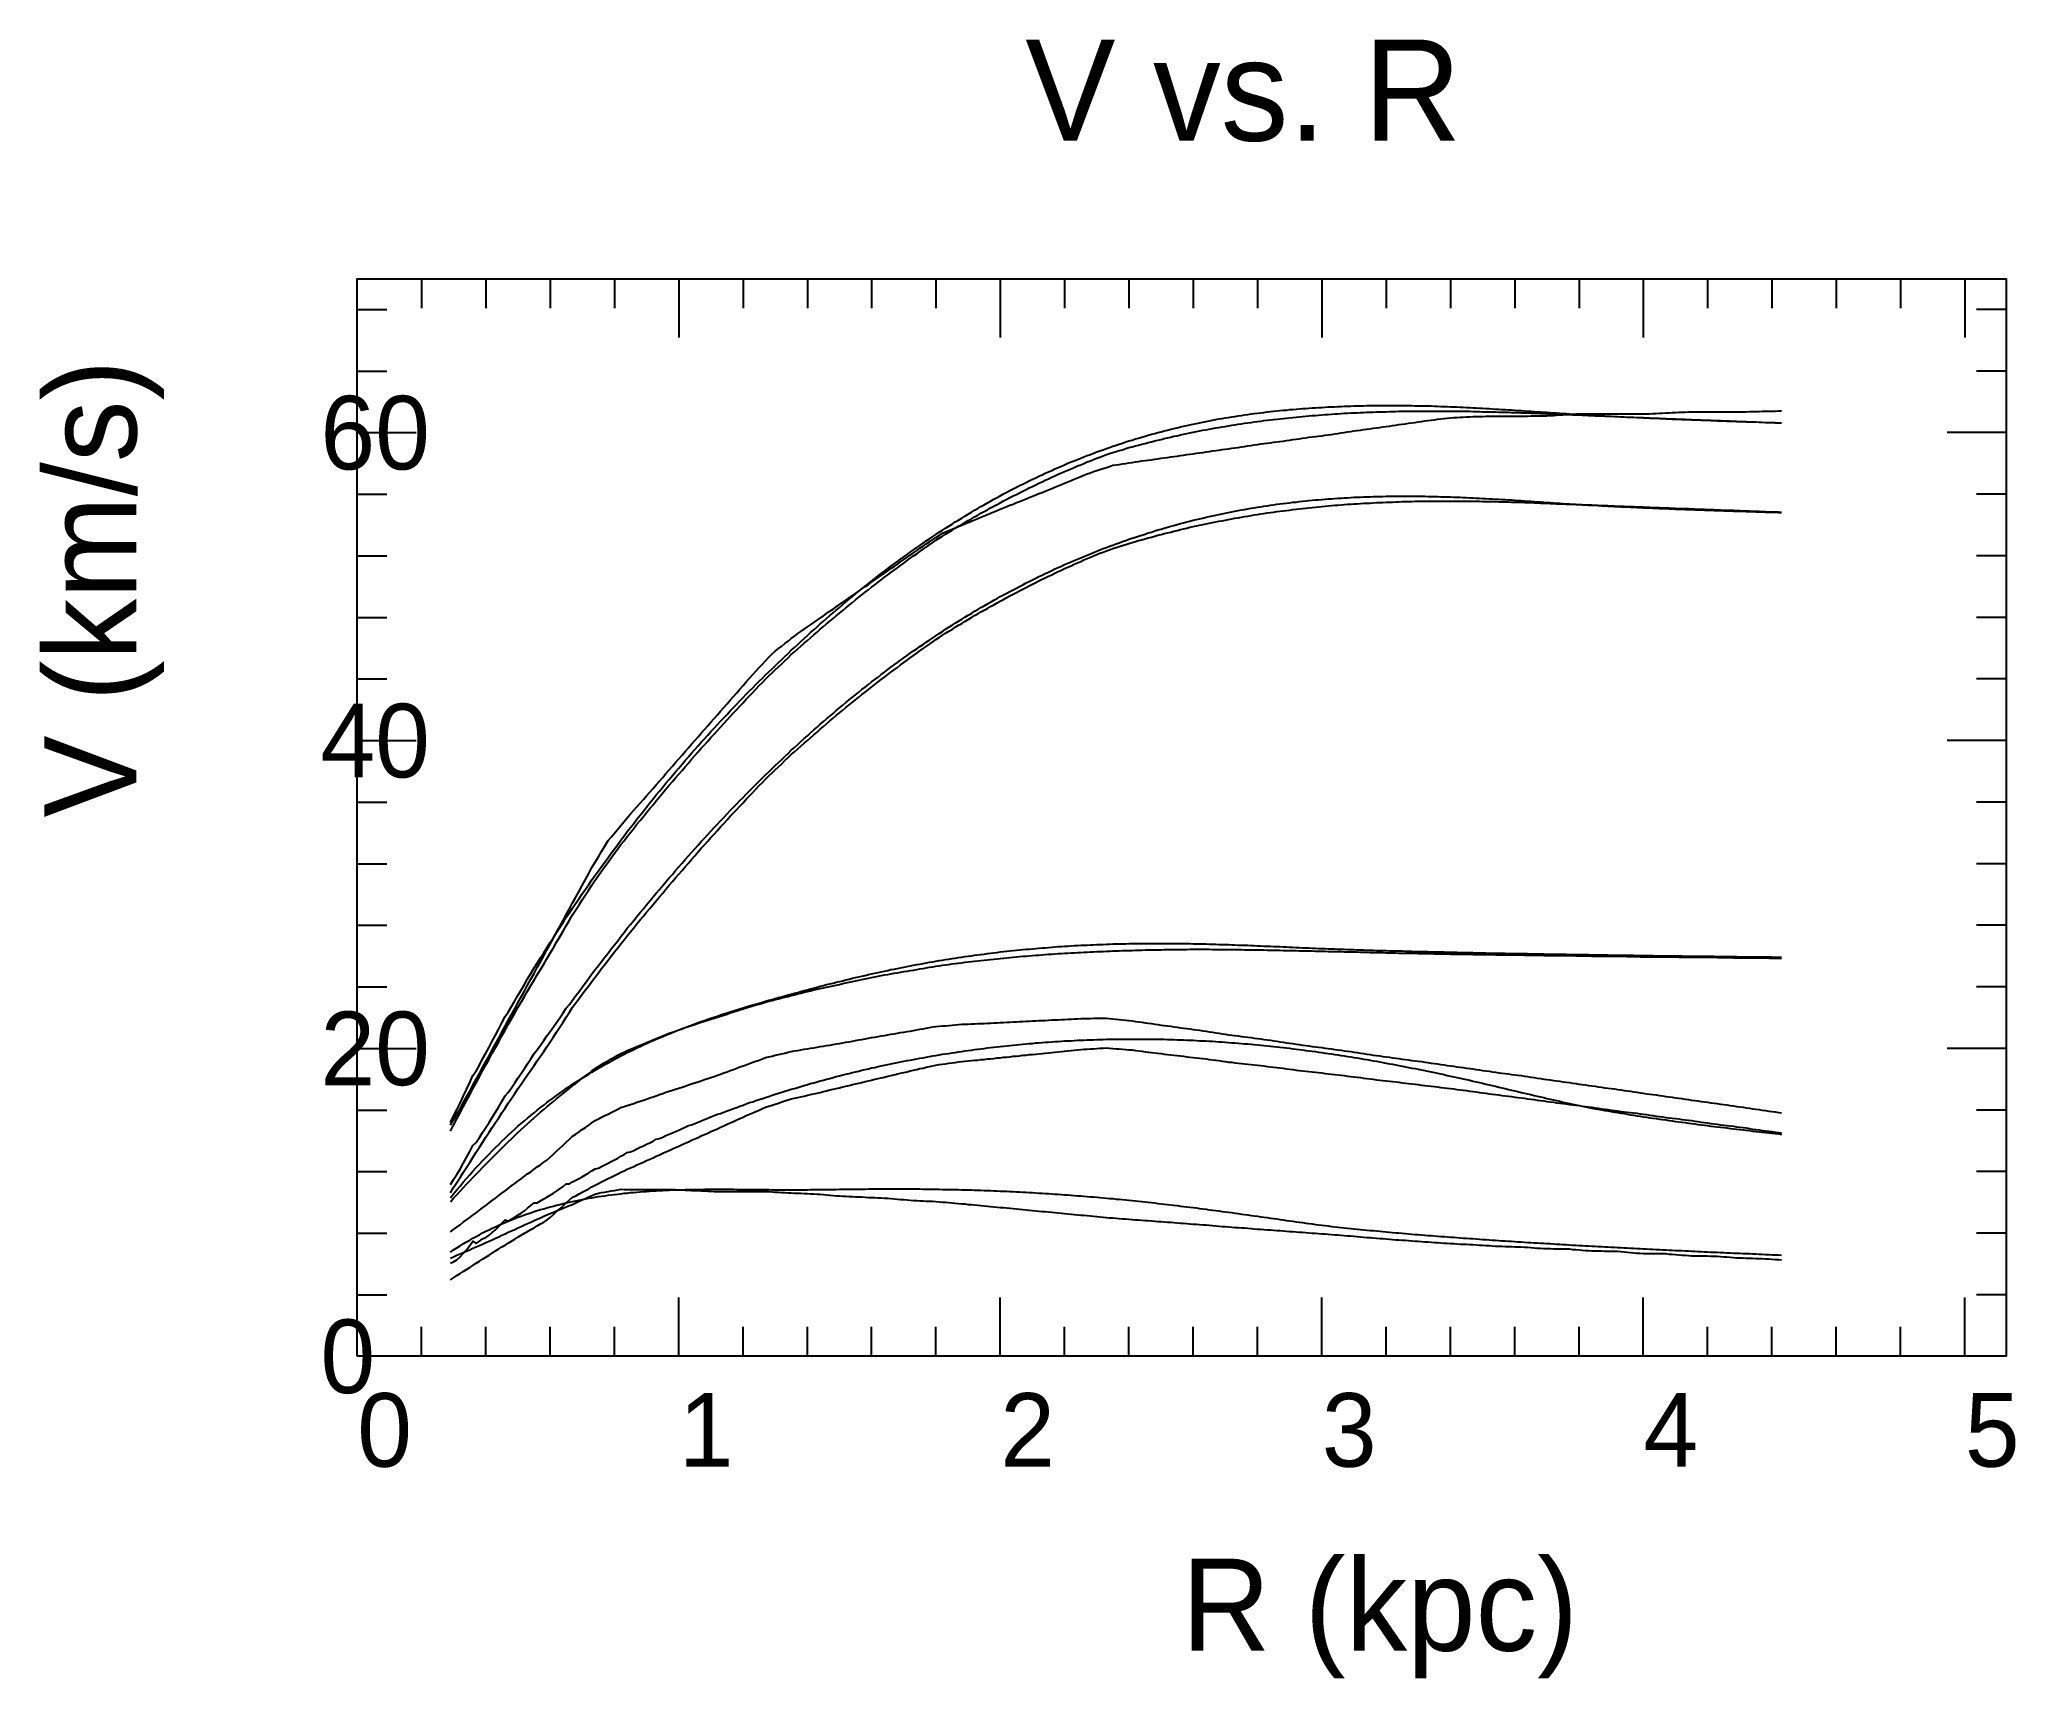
# Model space of a CAD drawing. Extents: x -35 to 180, y -35 to 143.
import ezdxf

# ---------------------------------------------------------------- set-up
doc = ezdxf.new("R2010")
doc.units = 0

msp = doc.modelspace()

# ---------------------------------------------------------------- texts
at = {"color": 0}
for s, height, p in [('V vs. R', 11, (72.6, 132.13)), ('60', 8, (-4, 96.4)), ('40', 8, (-4, 62.93)), ('20', 8, (-4, 29.47)), ('0', 8, (-4, -4)), ('0', 8, (0, -12)), ('1', 8, (34.95, -12)), ('2', 8, (69.89, -12)), ('3', 8, (104.84, -12)), ('4', 8, (139.78, -12)), ('5', 8, (174.73, -12)), ('R (kpc)', 10, (89.6, -32))]:
    msp.add_text(s, height=height, dxfattribs=at).set_placement(p)
msp.add_text('V (km/s)', height=10, rotation=90, dxfattribs=at).set_placement((-24, 58.57))

# ---------------------------------------------------------------- linework, layer by layer
at = {"color": 0}
for p, q in [((6.99, 117.13), (6.99, 113.93)), ((13.98, 117.13), (13.98, 113.93)), ((20.97, 117.13), (20.97, 113.93)), ((27.96, 117.13), (27.96, 113.93)), ((34.95, 117.13), (34.95, 110.73)), ((41.93, 117.13), (41.93, 113.93)), ((48.92, 117.13), (48.92, 113.93)), ((55.91, 117.13), (55.91, 113.93)), ((62.9, 117.13), (62.9, 113.93)), ((69.89, 117.13), (69.89, 110.73)), ((76.88, 117.13), (76.88, 113.93)), ((83.87, 117.13), (83.87, 113.93)), ((90.86, 117.13), (90.86, 113.93)), ((97.85, 117.13), (97.85, 113.93)), ((104.84, 117.13), (104.84, 110.73)), ((111.83, 117.13), (111.83, 113.93)), ((118.82, 117.13), (118.82, 113.93)), ((125.8, 117.13), (125.8, 113.93)), ((132.79, 117.13), (132.79, 113.93)), ((139.78, 117.13), (139.78, 110.73)), ((146.77, 117.13), (146.77, 113.93)), ((153.76, 117.13), (153.76, 113.93)), ((160.75, 117.13), (160.75, 113.93)), ((167.74, 117.13), (167.74, 113.93)), ((174.73, 117.13), (174.73, 110.73)), ((0, 113.79), (3.2, 113.79)), ((179.2, 113.79), (176, 113.79)), ((0, 107.09), (3.2, 107.09)), ((179.2, 107.09), (176, 107.09)), ((0, 100.4), (6.4, 100.4)), ((179.2, 100.4), (172.8, 100.4)), ((0, 93.71), (3.2, 93.71)), ((179.2, 93.71), (176, 93.71)), ((0, 87.01), (3.2, 87.01)), ((179.2, 87.01), (176, 87.01)), ((0, 80.32), (3.2, 80.32)), ((179.2, 80.32), (176, 80.32)), ((0, 73.63), (3.2, 73.63)), ((179.2, 73.63), (176, 73.63)), ((0, 66.93), (6.4, 66.93)), ((179.2, 66.93), (172.8, 66.93)), ((0, 60.24), (3.2, 60.24)), ((179.2, 60.24), (176, 60.24)), ((0, 53.55), (3.2, 53.55)), ((179.2, 53.55), (176, 53.55)), ((0, 46.85), (3.2, 46.85)), ((179.2, 46.85), (176, 46.85)), ((0, 40.16), (3.2, 40.16)), ((179.2, 40.16), (176, 40.16)), ((0, 33.47), (6.4, 33.47)), ((179.2, 33.47), (172.8, 33.47)), ((0, 26.77), (3.2, 26.77)), ((179.2, 26.77), (176, 26.77)), ((0, 20.08), (3.2, 20.08)), ((179.2, 20.08), (176, 20.08)), ((0, 13.39), (3.2, 13.39)), ((179.2, 13.39), (176, 13.39)), ((0, 6.69), (3.2, 6.69)), ((179.2, 6.69), (176, 6.69)), ((34.95, 0), (34.95, 6.4)), ((69.89, 0), (69.89, 6.4)), ((104.84, 0), (104.84, 6.4)), ((139.78, 0), (139.78, 6.4)), ((174.73, 0), (174.73, 6.4)), ((6.99, 0), (6.99, 3.2)), ((13.98, 0), (13.98, 3.2)), ((20.97, 0), (20.97, 3.2)), ((27.96, 0), (27.96, 3.2)), ((41.93, 0), (41.93, 3.2)), ((48.92, 0), (48.92, 3.2)), ((55.91, 0), (55.91, 3.2)), ((62.9, 0), (62.9, 3.2)), ((76.88, 0), (76.88, 3.2)), ((83.87, 0), (83.87, 3.2)), ((90.86, 0), (90.86, 3.2)), ((97.85, 0), (97.85, 3.2)), ((111.83, 0), (111.83, 3.2)), ((118.82, 0), (118.82, 3.2)), ((125.8, 0), (125.8, 3.2)), ((132.79, 0), (132.79, 3.2)), ((146.77, 0), (146.77, 3.2)), ((153.76, 0), (153.76, 3.2)), ((160.75, 0), (160.75, 3.2)), ((167.74, 0), (167.74, 3.2))]:
    msp.add_line(p, q, dxfattribs=at)
msp.add_lwpolyline([(0, 0), (0, 117.13), (179.2, 117.13), (179.2, 0)], close=True, dxfattribs=at)
at = {"color": 3}
for points in [[(10.13, 25.42), (10.48, 26.09), (10.83, 26.79), (11.18, 27.51), (11.53, 28.24), (11.88, 28.99), (12.23, 29.75), (12.58, 30.51), (12.93, 30.99), (13.28, 31.66), (13.63, 32.32), (13.98, 32.96), (14.33, 33.6), (14.68, 34.26), (15.03, 34.92), (15.38, 35.59), (15.73, 36.26), (16.08, 36.93), (16.42, 37.41), (16.77, 38.02), (17.12, 38.63), (17.47, 39.22), (17.82, 39.81), (18.17, 40.41), (18.52, 41.02), (18.87, 41.62), (19.22, 42.23), (19.57, 42.73), (19.92, 43.3), (20.27, 43.86), (20.62, 44.42), (20.97, 44.97), (21.32, 45.51), (21.67, 46.07), (22.02, 46.62), (22.37, 47.17), (22.71, 47.73), (23.06, 48.2), (23.41, 48.72), (23.76, 49.25), (24.11, 49.75), (24.46, 50.26), (24.81, 50.77), (25.16, 51.28), (25.51, 51.79), (25.86, 52.3), (26.21, 52.76), (26.56, 53.25), (26.91, 53.73), (27.26, 54.22), (27.61, 54.69), (27.96, 55.16), (28.31, 55.63), (28.66, 56.11), (29.01, 56.58), (29.35, 57.05), (29.7, 57.48), (30.05, 57.93), (30.4, 58.39), (30.75, 58.83), (31.1, 59.27), (31.45, 59.71), (31.8, 60.15), (32.15, 60.59), (32.5, 61.02), (32.85, 61.44), (33.2, 61.86), (33.55, 62.29), (33.9, 62.71), (34.25, 63.12), (34.6, 63.53), (34.95, 63.94), (35.3, 64.35), (35.64, 64.76), (35.99, 65.17), (36.34, 65.56), (36.69, 65.95), (37.04, 66.36), (37.39, 66.75), (37.74, 67.13), (38.09, 67.52), (38.44, 67.9), (38.79, 68.28), (39.14, 68.66), (39.49, 69.03), (39.84, 69.41), (40.19, 69.78), (40.54, 70.16), (40.89, 70.52), (41.24, 70.88), (41.59, 71.24), (41.93, 71.6), (42.28, 71.96), (42.63, 72.32), (42.98, 72.66), (43.33, 73.02), (43.68, 73.38), (44.03, 73.72), (44.38, 74.06), (44.73, 74.4), (45.08, 74.73), (45.43, 75.07), (45.78, 75.41), (46.13, 75.74), (46.48, 76.07), (46.83, 76.4), (47.18, 76.74), (47.53, 77.06), (47.88, 77.38), (48.23, 77.7), (48.57, 78.02), (48.92, 78.34), (49.27, 78.66), (49.62, 78.97), (49.97, 79.29), (50.32, 79.61), (50.67, 79.91), (51.02, 80.21), (51.37, 80.52), (51.72, 80.82), (52.07, 81.11), (52.42, 81.41), (52.77, 81.71), (53.12, 82), (53.47, 82.29), (53.82, 82.59), (54.17, 82.87), (54.52, 83.16), (54.86, 83.44), (55.21, 83.71), (55.56, 83.99), (55.91, 84.27), (56.26, 84.55), (56.61, 84.82), (56.96, 85.1), (57.31, 85.36), (57.66, 85.62), (58.01, 85.88), (58.36, 86.14), (58.71, 86.4), (59.06, 86.65), (59.41, 86.91), (59.76, 87.16), (60.11, 87.41), (60.46, 87.67), (60.81, 87.91), (61.16, 88.15), (61.5, 88.39), (61.85, 88.63), (62.2, 88.87), (62.55, 89.1), (62.9, 89.34), (63.25, 89.57), (63.6, 89.8), (63.95, 90.03), (64.3, 90.25), (64.65, 90.47), (65, 90.69), (65.35, 90.9), (65.7, 91.12), (66.05, 91.33), (66.4, 91.55), (66.75, 91.75), (67.1, 91.97), (67.45, 92.17), (67.79, 92.37), (68.14, 92.57), (68.49, 92.77), (68.84, 92.96), (69.19, 93.16), (69.54, 93.35), (69.89, 93.54), (70.24, 93.74), (70.59, 93.92), (70.94, 94.1), (71.29, 94.28), (71.64, 94.46), (71.99, 94.64), (72.34, 94.81), (72.69, 94.99), (73.04, 95.16), (73.39, 95.33), (73.74, 95.5), (74.09, 95.67), (74.43, 95.83), (74.78, 95.99), (75.13, 96.15), (75.48, 96.3), (75.83, 96.46), (76.18, 96.61), (76.53, 96.76), (76.88, 96.92), (77.23, 97.07), (77.58, 97.21), (77.93, 97.35), (78.28, 97.49), (78.63, 97.63), (78.98, 97.76), (79.33, 97.9), (79.68, 98.04), (80.03, 98.17), (80.38, 98.3), (80.72, 98.43), (81.07, 98.55), (81.42, 98.68), (81.77, 98.8), (82.12, 98.92), (82.47, 99.03), (82.82, 99.15), (83.17, 99.27), (83.52, 99.39), (83.87, 99.5), (84.22, 99.6), (84.57, 99.71), (84.92, 99.81), (85.27, 99.92), (85.62, 100.02), (85.97, 100.12), (86.32, 100.22), (86.67, 100.31), (87.02, 100.41), (87.36, 100.5), (87.71, 100.59), (88.06, 100.68), (88.41, 100.77), (88.76, 100.85), (89.11, 100.94), (89.46, 101.02), (89.81, 101.1), (90.16, 101.19), (90.51, 101.26), (90.86, 101.34), (91.21, 101.41), (91.56, 101.48), (91.91, 101.55), (92.26, 101.62), (92.61, 101.69), (92.96, 101.76), (93.31, 101.82), (93.65, 101.89), (94, 101.95), (94.35, 102.01), (94.7, 102.06), (95.05, 102.12), (95.4, 102.17), (95.75, 102.23), (96.1, 102.28), (96.45, 102.33), (96.8, 102.38), (97.15, 102.43), (97.5, 102.48), (97.85, 102.52), (98.2, 102.56), (98.55, 102.6), (98.9, 102.65), (99.25, 102.69), (99.6, 102.72), (99.95, 102.76), (100.29, 102.8), (100.64, 102.83), (100.99, 102.86), (101.34, 102.9), (101.69, 102.93), (102.04, 102.95), (102.39, 102.98), (102.74, 103.01), (103.09, 103.04), (103.44, 103.06), (103.79, 103.09), (104.14, 103.11), (104.49, 103.13), (104.84, 103.15), (105.19, 103.17), (105.54, 103.19), (105.89, 103.21), (106.24, 103.22), (106.58, 103.24), (106.93, 103.25), (107.28, 103.27), (107.63, 103.28), (107.98, 103.29), (108.33, 103.3), (108.68, 103.31), (109.03, 103.32), (109.38, 103.33), (109.73, 103.34), (110.08, 103.34), (110.43, 103.35), (110.78, 103.35), (111.13, 103.35), (111.48, 103.36), (111.83, 103.36), (112.18, 103.36), (112.53, 103.36), (112.87, 103.36), (113.22, 103.36), (113.57, 103.35), (113.92, 103.35), (114.27, 103.35), (114.62, 103.34), (114.97, 103.33), (115.32, 103.33), (115.67, 103.32), (116.02, 103.31), (116.37, 103.3), (116.72, 103.3), (117.07, 103.28), (117.42, 103.27), (117.77, 103.26), (118.12, 103.25), (118.47, 103.24), (118.82, 103.22), (119.17, 103.21), (119.51, 103.19), (119.86, 103.18), (120.21, 103.16), (120.56, 103.15), (120.91, 103.13), (121.26, 103.11), (121.61, 103.09), (121.96, 103.07), (122.31, 103.05), (122.66, 103.04), (123.01, 103.02), (123.36, 103), (123.71, 102.97), (124.06, 102.95), (124.41, 102.93), (124.76, 102.91), (125.11, 102.89), (125.46, 102.87), (125.8, 102.84), (126.15, 102.82), (126.5, 102.8), (126.85, 102.77), (127.2, 102.75), (127.55, 102.73), (127.9, 102.7), (128.25, 102.68), (128.6, 102.66), (128.95, 102.63), (129.3, 102.61), (129.65, 102.58), (130, 102.56), (130.35, 102.54), (130.7, 102.51), (131.05, 102.49), (131.4, 102.47), (131.75, 102.44), (132.1, 102.42), (132.44, 102.4), (132.79, 102.38), (133.14, 102.36), (133.49, 102.34), (133.84, 102.32), (134.19, 102.3), (134.54, 102.28), (134.89, 102.26), (135.24, 102.24), (135.59, 102.22), (135.94, 102.2), (136.29, 102.18), (136.64, 102.17), (136.99, 102.15), (137.34, 102.13), (137.69, 102.12), (138.04, 102.1), (138.39, 102.08), (138.73, 102.07), (139.08, 102.05), (139.43, 102.03), (139.78, 102.02), (140.13, 102), (140.48, 101.99), (140.83, 101.97), (141.18, 101.96), (141.53, 101.94), (141.88, 101.93), (142.23, 101.91), (142.58, 101.9), (142.93, 101.88), (143.28, 101.87), (143.63, 101.86), (143.98, 101.84), (144.33, 101.83), (144.68, 101.82), (145.03, 101.8), (145.37, 101.79), (145.72, 101.78), (146.07, 101.76), (146.42, 101.75), (146.77, 101.74), (147.12, 101.72), (147.47, 101.71), (147.82, 101.7), (148.17, 101.69), (148.52, 101.67), (148.87, 101.66), (149.22, 101.65), (149.57, 101.64), (149.92, 101.63), (150.27, 101.61), (150.62, 101.6), (150.97, 101.59), (151.32, 101.58), (151.66, 101.57), (152.01, 101.56), (152.36, 101.55), (152.71, 101.54), (153.06, 101.52), (153.41, 101.51), (153.76, 101.5), (154.11, 101.49), (154.46, 101.48), (154.81, 101.47)], [(10.13, 18.69), (10.48, 19.21), (10.83, 19.76), (11.18, 20.35), (11.53, 20.97), (11.88, 21.61), (12.23, 22.27), (12.58, 22.93), (12.93, 23.24), (13.28, 23.79), (13.63, 24.34), (13.98, 24.86), (14.33, 25.4), (14.68, 25.96), (15.03, 26.53), (15.38, 27.12), (15.73, 27.71), (16.08, 28.31), (16.42, 28.66), (16.77, 29.19), (17.12, 29.72), (17.47, 30.22), (17.82, 30.74), (18.17, 31.27), (18.52, 31.81), (18.87, 32.35), (19.22, 32.9), (19.57, 33.31), (19.92, 33.82), (20.27, 34.32), (20.62, 34.82), (20.97, 35.31), (21.32, 35.8), (21.67, 36.3), (22.02, 36.81), (22.37, 37.32), (22.71, 37.83), (23.06, 38.24), (23.41, 38.72), (23.76, 39.21), (24.11, 39.67), (24.46, 40.14), (24.81, 40.61), (25.16, 41.09), (25.51, 41.56), (25.86, 42.04), (26.21, 42.47), (26.56, 42.92), (26.91, 43.38), (27.26, 43.84), (27.61, 44.28), (27.96, 44.73), (28.31, 45.17), (28.66, 45.62), (29.01, 46.08), (29.35, 46.53), (29.7, 46.93), (30.05, 47.37), (30.4, 47.81), (30.75, 48.23), (31.1, 48.65), (31.45, 49.08), (31.8, 49.5), (32.15, 49.93), (32.5, 50.35), (32.85, 50.75), (33.2, 51.16), (33.55, 51.58), (33.9, 52), (34.25, 52.39), (34.6, 52.8), (34.95, 53.2), (35.3, 53.6), (35.64, 54), (35.99, 54.4), (36.34, 54.78), (36.69, 55.17), (37.04, 55.57), (37.39, 55.95), (37.74, 56.33), (38.09, 56.71), (38.44, 57.09), (38.79, 57.47), (39.14, 57.85), (39.49, 58.21), (39.84, 58.58), (40.19, 58.95), (40.54, 59.33), (40.89, 59.69), (41.24, 60.05), (41.59, 60.4), (41.93, 60.76), (42.28, 61.12), (42.63, 61.47), (42.98, 61.82), (43.33, 62.17), (43.68, 62.53), (44.03, 62.87), (44.38, 63.2), (44.73, 63.54), (45.08, 63.88), (45.43, 64.21), (45.78, 64.55), (46.13, 64.88), (46.48, 65.21), (46.83, 65.54), (47.18, 65.87), (47.53, 66.19), (47.88, 66.51), (48.23, 66.82), (48.57, 67.14), (48.92, 67.45), (49.27, 67.77), (49.62, 68.08), (49.97, 68.38), (50.32, 68.7), (50.67, 69), (51.02, 69.3), (51.37, 69.6), (51.72, 69.89), (52.07, 70.19), (52.42, 70.48), (52.77, 70.77), (53.12, 71.06), (53.47, 71.35), (53.82, 71.65), (54.17, 71.92), (54.52, 72.2), (54.86, 72.48), (55.21, 72.75), (55.56, 73.03), (55.91, 73.3), (56.26, 73.57), (56.61, 73.84), (56.96, 74.12), (57.31, 74.38), (57.66, 74.64), (58.01, 74.9), (58.36, 75.15), (58.71, 75.41), (59.06, 75.66), (59.41, 75.92), (59.76, 76.17), (60.11, 76.42), (60.46, 76.67), (60.81, 76.91), (61.16, 77.15), (61.5, 77.39), (61.85, 77.63), (62.2, 77.86), (62.55, 78.1), (62.9, 78.33), (63.25, 78.57), (63.6, 78.8), (63.95, 79.03), (64.3, 79.25), (64.65, 79.47), (65, 79.69), (65.35, 79.9), (65.7, 80.12), (66.05, 80.34), (66.4, 80.55), (66.75, 80.76), (67.1, 80.98), (67.45, 81.18), (67.79, 81.39), (68.14, 81.59), (68.49, 81.79), (68.84, 81.98), (69.19, 82.18), (69.54, 82.38), (69.89, 82.58), (70.24, 82.78), (70.59, 82.96), (70.94, 83.15), (71.29, 83.33), (71.64, 83.51), (71.99, 83.69), (72.34, 83.87), (72.69, 84.06), (73.04, 84.23), (73.39, 84.41), (73.74, 84.59), (74.09, 84.76), (74.43, 84.92), (74.78, 85.09), (75.13, 85.25), (75.48, 85.41), (75.83, 85.58), (76.18, 85.74), (76.53, 85.9), (76.88, 86.06), (77.23, 86.21), (77.58, 86.36), (77.93, 86.51), (78.28, 86.66), (78.63, 86.81), (78.98, 86.95), (79.33, 87.1), (79.68, 87.24), (80.03, 87.38), (80.38, 87.53), (80.72, 87.66), (81.07, 87.79), (81.42, 87.92), (81.77, 88.05), (82.12, 88.18), (82.47, 88.31), (82.82, 88.44), (83.17, 88.56), (83.52, 88.69), (83.87, 88.81), (84.22, 88.93), (84.57, 89.04), (84.92, 89.16), (85.27, 89.27), (85.62, 89.38), (85.97, 89.5), (86.32, 89.6), (86.67, 89.71), (87.02, 89.82), (87.36, 89.92), (87.71, 90.03), (88.06, 90.12), (88.41, 90.22), (88.76, 90.32), (89.11, 90.41), (89.46, 90.51), (89.81, 90.6), (90.16, 90.7), (90.51, 90.79), (90.86, 90.87), (91.21, 90.96), (91.56, 91.04), (91.91, 91.12), (92.26, 91.2), (92.61, 91.28), (92.96, 91.36), (93.31, 91.44), (93.65, 91.52), (94, 91.59), (94.35, 91.66), (94.7, 91.73), (95.05, 91.8), (95.4, 91.86), (95.75, 91.93), (96.1, 92), (96.45, 92.06), (96.8, 92.12), (97.15, 92.18), (97.5, 92.24), (97.85, 92.29), (98.2, 92.35), (98.55, 92.4), (98.9, 92.45), (99.25, 92.51), (99.6, 92.56), (99.95, 92.61), (100.29, 92.65), (100.64, 92.7), (100.99, 92.74), (101.34, 92.78), (101.69, 92.83), (102.04, 92.86), (102.39, 92.9), (102.74, 92.94), (103.09, 92.98), (103.44, 93.02), (103.79, 93.05), (104.14, 93.08), (104.49, 93.11), (104.84, 93.14), (105.19, 93.17), (105.54, 93.19), (105.89, 93.22), (106.24, 93.24), (106.58, 93.27), (106.93, 93.29), (107.28, 93.31), (107.63, 93.33), (107.98, 93.35), (108.33, 93.37), (108.68, 93.38), (109.03, 93.4), (109.38, 93.41), (109.73, 93.42), (110.08, 93.44), (110.43, 93.45), (110.78, 93.46), (111.13, 93.46), (111.48, 93.47), (111.83, 93.48), (112.18, 93.48), (112.53, 93.49), (112.87, 93.49), (113.22, 93.49), (113.57, 93.49), (113.92, 93.49), (114.27, 93.49), (114.62, 93.49), (114.97, 93.49), (115.32, 93.49), (115.67, 93.48), (116.02, 93.48), (116.37, 93.47), (116.72, 93.47), (117.07, 93.46), (117.42, 93.45), (117.77, 93.44), (118.12, 93.43), (118.47, 93.42), (118.82, 93.41), (119.17, 93.39), (119.51, 93.38), (119.86, 93.37), (120.21, 93.35), (120.56, 93.34), (120.91, 93.32), (121.26, 93.31), (121.61, 93.29), (121.96, 93.27), (122.31, 93.26), (122.66, 93.24), (123.01, 93.22), (123.36, 93.2), (123.71, 93.18), (124.06, 93.16), (124.41, 93.14), (124.76, 93.12), (125.11, 93.1), (125.46, 93.08), (125.8, 93.05), (126.15, 93.03), (126.5, 93.01), (126.85, 92.99), (127.2, 92.96), (127.55, 92.94), (127.9, 92.92), (128.25, 92.89), (128.6, 92.87), (128.95, 92.85), (129.3, 92.82), (129.65, 92.8), (130, 92.78), (130.35, 92.75), (130.7, 92.73), (131.05, 92.71), (131.4, 92.68), (131.75, 92.66), (132.1, 92.64), (132.44, 92.62), (132.79, 92.59), (133.14, 92.57), (133.49, 92.55), (133.84, 92.53), (134.19, 92.51), (134.54, 92.5), (134.89, 92.48), (135.24, 92.46), (135.59, 92.44), (135.94, 92.42), (136.29, 92.41), (136.64, 92.39), (136.99, 92.37), (137.34, 92.35), (137.69, 92.34), (138.04, 92.32), (138.39, 92.31), (138.73, 92.29), (139.08, 92.27), (139.43, 92.26), (139.78, 92.24), (140.13, 92.23), (140.48, 92.21), (140.83, 92.2), (141.18, 92.19), (141.53, 92.17), (141.88, 92.16), (142.23, 92.14), (142.58, 92.13), (142.93, 92.12), (143.28, 92.1), (143.63, 92.09), (143.98, 92.08), (144.33, 92.06), (144.68, 92.05), (145.03, 92.04), (145.37, 92.02), (145.72, 92.01), (146.07, 92), (146.42, 91.99), (146.77, 91.98), (147.12, 91.96), (147.47, 91.95), (147.82, 91.94), (148.17, 91.93), (148.52, 91.92), (148.87, 91.9), (149.22, 91.89), (149.57, 91.88), (149.92, 91.87), (150.27, 91.86), (150.62, 91.85), (150.97, 91.84), (151.32, 91.83), (151.66, 91.82), (152.01, 91.81), (152.36, 91.79), (152.71, 91.78), (153.06, 91.77), (153.41, 91.76), (153.76, 91.75), (154.11, 91.74), (154.46, 91.73), (154.81, 91.72)], [(10.13, 17.22), (10.48, 17.66), (10.83, 18.09), (11.18, 18.51), (11.53, 18.92), (11.88, 19.33), (12.23, 19.73), (12.58, 20.12), (12.93, 20.51), (13.28, 20.89), (13.63, 21.26), (13.98, 21.63), (14.33, 21.99), (14.68, 22.35), (15.03, 22.7), (15.38, 23.04), (15.73, 23.38), (16.08, 23.72), (16.42, 24.04), (16.77, 24.37), (17.12, 24.68), (17.47, 25), (17.82, 25.3), (18.17, 25.6), (18.52, 25.9), (18.87, 26.19), (19.22, 26.48), (19.57, 26.76), (19.92, 27.04), (20.27, 27.31), (20.62, 27.58), (20.97, 27.84), (21.32, 28.1), (21.67, 28.36), (22.02, 28.61), (22.37, 28.85), (22.71, 29.1), (23.06, 29.34), (23.41, 29.57), (23.76, 29.8), (24.11, 30.03), (24.46, 30.25), (24.81, 30.47), (25.16, 30.68), (25.51, 30.9), (25.86, 31.1), (26.21, 31.31), (26.56, 31.51), (26.91, 31.71), (27.26, 31.9), (27.61, 32.1), (27.96, 32.29), (28.31, 32.47), (28.66, 32.65), (29.01, 32.83), (29.35, 33.01), (29.7, 33.18), (30.05, 33.35), (30.4, 33.52), (30.75, 33.69), (31.1, 33.85), (31.45, 34.01), (31.8, 34.17), (32.15, 34.32), (32.5, 34.48), (32.85, 34.63), (33.2, 34.78), (33.55, 34.92), (33.9, 35.07), (34.25, 35.21), (34.6, 35.35), (34.95, 35.48), (35.3, 35.62), (35.64, 35.75), (35.99, 35.88), (36.34, 36.01), (36.69, 36.14), (37.04, 36.27), (37.39, 36.39), (37.74, 36.52), (38.09, 36.64), (38.44, 36.76), (38.79, 36.87), (39.14, 36.99), (39.49, 37.11), (39.84, 37.22), (40.19, 37.33), (40.54, 37.44), (40.89, 37.55), (41.24, 37.66), (41.59, 37.77), (41.93, 37.88), (42.28, 37.98), (42.63, 38.09), (42.98, 38.19), (43.33, 38.29), (43.68, 38.4), (44.03, 38.5), (44.38, 38.6), (44.73, 38.7), (45.08, 38.79), (45.43, 38.89), (45.78, 38.99), (46.13, 39.09), (46.48, 39.18), (46.83, 39.28), (47.18, 39.37), (47.53, 39.47), (47.88, 39.56), (48.23, 39.66), (48.57, 39.75), (48.92, 39.85), (49.27, 39.94), (49.62, 40.03), (49.97, 40.12), (50.32, 40.22), (50.67, 40.31), (51.02, 40.4), (51.37, 40.49), (51.72, 40.57), (52.07, 40.66), (52.42, 40.75), (52.77, 40.83), (53.12, 40.92), (53.47, 41), (53.82, 41.09), (54.17, 41.17), (54.52, 41.25), (54.86, 41.33), (55.21, 41.41), (55.56, 41.49), (55.91, 41.57), (56.26, 41.65), (56.61, 41.73), (56.96, 41.8), (57.31, 41.88), (57.66, 41.95), (58.01, 42.03), (58.36, 42.1), (58.71, 42.17), (59.06, 42.24), (59.41, 42.31), (59.76, 42.38), (60.11, 42.44), (60.46, 42.51), (60.81, 42.58), (61.16, 42.64), (61.5, 42.7), (61.85, 42.77), (62.2, 42.83), (62.55, 42.89), (62.9, 42.95), (63.25, 43.01), (63.6, 43.07), (63.95, 43.12), (64.3, 43.18), (64.65, 43.24), (65, 43.29), (65.35, 43.34), (65.7, 43.4), (66.05, 43.45), (66.4, 43.5), (66.75, 43.55), (67.1, 43.59), (67.45, 43.64), (67.79, 43.69), (68.14, 43.73), (68.49, 43.78), (68.84, 43.82), (69.19, 43.87), (69.54, 43.91), (69.89, 43.95), (70.24, 43.99), (70.59, 44.03), (70.94, 44.07), (71.29, 44.1), (71.64, 44.14), (71.99, 44.17), (72.34, 44.21), (72.69, 44.24), (73.04, 44.27), (73.39, 44.31), (73.74, 44.34), (74.09, 44.37), (74.43, 44.4), (74.78, 44.42), (75.13, 44.45), (75.48, 44.48), (75.83, 44.5), (76.18, 44.53), (76.53, 44.55), (76.88, 44.57), (77.23, 44.6), (77.58, 44.62), (77.93, 44.64), (78.28, 44.66), (78.63, 44.68), (78.98, 44.69), (79.33, 44.71), (79.68, 44.73), (80.03, 44.74), (80.38, 44.76), (80.72, 44.77), (81.07, 44.78), (81.42, 44.79), (81.77, 44.81), (82.12, 44.82), (82.47, 44.83), (82.82, 44.84), (83.17, 44.84), (83.52, 44.85), (83.87, 44.86), (84.22, 44.86), (84.57, 44.87), (84.92, 44.87), (85.27, 44.88), (85.62, 44.88), (85.97, 44.88), (86.32, 44.88), (86.67, 44.89), (87.02, 44.89), (87.36, 44.89), (87.71, 44.89), (88.06, 44.88), (88.41, 44.88), (88.76, 44.88), (89.11, 44.88), (89.46, 44.87), (89.81, 44.87), (90.16, 44.86), (90.51, 44.86), (90.86, 44.85), (91.21, 44.84), (91.56, 44.84), (91.91, 44.83), (92.26, 44.82), (92.61, 44.81), (92.96, 44.8), (93.31, 44.79), (93.65, 44.78), (94, 44.77), (94.35, 44.76), (94.7, 44.75), (95.05, 44.74), (95.4, 44.73), (95.75, 44.71), (96.1, 44.7), (96.45, 44.69), (96.8, 44.68), (97.15, 44.66), (97.5, 44.65), (97.85, 44.63), (98.2, 44.62), (98.55, 44.6), (98.9, 44.59), (99.25, 44.57), (99.6, 44.56), (99.95, 44.54), (100.29, 44.53), (100.64, 44.51), (100.99, 44.5), (101.34, 44.48), (101.69, 44.47), (102.04, 44.45), (102.39, 44.43), (102.74, 44.42), (103.09, 44.4), (103.44, 44.39), (103.79, 44.37), (104.14, 44.36), (104.49, 44.34), (104.84, 44.33), (105.19, 44.32), (105.54, 44.3), (105.89, 44.29), (106.24, 44.28), (106.58, 44.26), (106.93, 44.25), (107.28, 44.24), (107.63, 44.23), (107.98, 44.22), (108.33, 44.21), (108.68, 44.2), (109.03, 44.18), (109.38, 44.17), (109.73, 44.16), (110.08, 44.15), (110.43, 44.14), (110.78, 44.13), (111.13, 44.12), (111.48, 44.11), (111.83, 44.1), (112.18, 44.09), (112.53, 44.08), (112.87, 44.07), (113.22, 44.07), (113.57, 44.06), (113.92, 44.05), (114.27, 44.04), (114.62, 44.03), (114.97, 44.02), (115.32, 44.01), (115.67, 44), (116.02, 44), (116.37, 43.99), (116.72, 43.98), (117.07, 43.97), (117.42, 43.96), (117.77, 43.95), (118.12, 43.95), (118.47, 43.94), (118.82, 43.93), (119.17, 43.92), (119.51, 43.92), (119.86, 43.91), (120.21, 43.9), (120.56, 43.89), (120.91, 43.89), (121.26, 43.88), (121.61, 43.87), (121.96, 43.87), (122.31, 43.86), (122.66, 43.85), (123.01, 43.84), (123.36, 43.84), (123.71, 43.83), (124.06, 43.82), (124.41, 43.82), (124.76, 43.81), (125.11, 43.8), (125.46, 43.8), (125.8, 43.79), (126.15, 43.79), (126.5, 43.78), (126.85, 43.77), (127.2, 43.77), (127.55, 43.76), (127.9, 43.75), (128.25, 43.75), (128.6, 43.74), (128.95, 43.74), (129.3, 43.73), (129.65, 43.73), (130, 43.72), (130.35, 43.71), (130.7, 43.71), (131.05, 43.7), (131.4, 43.7), (131.75, 43.69), (132.1, 43.69), (132.44, 43.68), (132.79, 43.67), (133.14, 43.67), (133.49, 43.66), (133.84, 43.66), (134.19, 43.65), (134.54, 43.65), (134.89, 43.64), (135.24, 43.64), (135.59, 43.63), (135.94, 43.63), (136.29, 43.62), (136.64, 43.62), (136.99, 43.61), (137.34, 43.61), (137.69, 43.6), (138.04, 43.6), (138.39, 43.59), (138.73, 43.59), (139.08, 43.58), (139.43, 43.58), (139.78, 43.57), (140.13, 43.57), (140.48, 43.56), (140.83, 43.56), (141.18, 43.55), (141.53, 43.55), (141.88, 43.55), (142.23, 43.54), (142.58, 43.54), (142.93, 43.53), (143.28, 43.53), (143.63, 43.52), (143.98, 43.52), (144.33, 43.51), (144.68, 43.51), (145.03, 43.51), (145.37, 43.5), (145.72, 43.5), (146.07, 43.49), (146.42, 43.49), (146.77, 43.48), (147.12, 43.48), (147.47, 43.48), (147.82, 43.47), (148.17, 43.47), (148.52, 43.46), (148.87, 43.46), (149.22, 43.46), (149.57, 43.45), (149.92, 43.45), (150.27, 43.44), (150.62, 43.44), (150.97, 43.44), (151.32, 43.43), (151.66, 43.43), (152.01, 43.43), (152.36, 43.42), (152.71, 43.42), (153.06, 43.41), (153.41, 43.41), (153.76, 43.41), (154.11, 43.4), (154.46, 43.4), (154.81, 43.4)]]:
    msp.add_lwpolyline(points, dxfattribs=at)
at = {"color": 6}
for points in [[(10.13, 25.13), (10.48, 25.72), (10.83, 26.32), (11.18, 26.91), (11.53, 27.55), (11.88, 28.19), (12.23, 28.83), (12.58, 29.47), (12.93, 30.11), (13.28, 30.76), (13.63, 31.4), (13.98, 32.04), (14.33, 32.68), (14.68, 33.32), (15.03, 33.96), (15.38, 34.6), (15.73, 35.24), (16.08, 35.87), (16.42, 36.51), (16.77, 37.14), (17.12, 37.78), (17.47, 38.42), (17.82, 39.06), (18.17, 39.7), (18.52, 40.34), (18.87, 40.98), (19.22, 41.61), (19.57, 42.25), (19.92, 42.89), (20.27, 43.53), (20.62, 44.17), (20.97, 44.81), (21.32, 45.45), (21.67, 46.09), (22.02, 46.73), (22.37, 47.37), (22.71, 48.01), (23.06, 48.65), (23.41, 49.28), (23.76, 49.92), (24.11, 50.55), (24.46, 51.19), (24.81, 51.84), (25.16, 52.48), (25.51, 53.12), (25.86, 53.71), (26.21, 54.3), (26.56, 54.89), (26.91, 55.47), (27.26, 56.06), (27.61, 56.43), (27.96, 56.86), (28.31, 57.29), (28.66, 57.71), (29.01, 58.14), (29.35, 58.55), (29.7, 58.95), (30.05, 59.35), (30.4, 59.74), (30.75, 60.14), (31.1, 60.53), (31.45, 60.93), (31.8, 61.33), (32.15, 61.73), (32.5, 62.13), (32.85, 62.53), (33.2, 62.93), (33.55, 63.34), (33.9, 63.74), (34.25, 64.14), (34.6, 64.54), (34.95, 64.94), (35.3, 65.34), (35.64, 65.74), (35.99, 66.14), (36.34, 66.54), (36.69, 66.93), (37.04, 67.33), (37.39, 67.73), (37.74, 68.12), (38.09, 68.52), (38.44, 68.92), (38.79, 69.32), (39.14, 69.72), (39.49, 70.12), (39.84, 70.52), (40.19, 70.92), (40.54, 71.32), (40.89, 71.72), (41.24, 72.13), (41.59, 72.53), (41.93, 72.93), (42.28, 73.33), (42.63, 73.73), (42.98, 74.11), (43.33, 74.48), (43.68, 74.86), (44.03, 75.24), (44.38, 75.61), (44.73, 75.99), (45.08, 76.37), (45.43, 76.66), (45.78, 76.93), (46.13, 77.2), (46.48, 77.47), (46.83, 77.74), (47.18, 78.02), (47.53, 78.29), (47.88, 78.56), (48.23, 78.79), (48.57, 79.04), (48.92, 79.28), (49.27, 79.52), (49.62, 79.76), (49.97, 80.01), (50.32, 80.25), (50.67, 80.49), (51.02, 80.74), (51.37, 80.98), (51.72, 81.23), (52.07, 81.47), (52.42, 81.71), (52.77, 81.96), (53.12, 82.2), (53.47, 82.45), (53.82, 82.69), (54.17, 82.93), (54.52, 83.18), (54.86, 83.42), (55.21, 83.67), (55.56, 83.91), (55.91, 84.15), (56.26, 84.4), (56.61, 84.64), (56.96, 84.89), (57.31, 85.13), (57.66, 85.37), (58.01, 85.62), (58.36, 85.86), (58.71, 86.11), (59.06, 86.36), (59.41, 86.6), (59.76, 86.85), (60.11, 87.1), (60.46, 87.34), (60.81, 87.59), (61.16, 87.84), (61.5, 88.06), (61.85, 88.3), (62.2, 88.53), (62.55, 88.77), (62.9, 89), (63.25, 89.23), (63.6, 89.47), (63.95, 89.62), (64.3, 89.77), (64.65, 89.91), (65, 90.06), (65.35, 90.21), (65.7, 90.35), (66.05, 90.5), (66.4, 90.64), (66.75, 90.79), (67.1, 90.93), (67.45, 91.07), (67.79, 91.21), (68.14, 91.36), (68.49, 91.5), (68.84, 91.64), (69.19, 91.79), (69.54, 91.93), (69.89, 92.07), (70.24, 92.22), (70.59, 92.36), (70.94, 92.5), (71.29, 92.64), (71.64, 92.79), (71.99, 92.93), (72.34, 93.07), (72.69, 93.21), (73.04, 93.35), (73.39, 93.49), (73.74, 93.63), (74.09, 93.77), (74.43, 93.91), (74.78, 94.05), (75.13, 94.2), (75.48, 94.34), (75.83, 94.49), (76.18, 94.63), (76.53, 94.78), (76.88, 94.92), (77.23, 95.06), (77.58, 95.21), (77.93, 95.35), (78.28, 95.49), (78.63, 95.64), (78.98, 95.78), (79.33, 95.92), (79.68, 96.05), (80.03, 96.16), (80.38, 96.28), (80.72, 96.39), (81.07, 96.5), (81.42, 96.62), (81.77, 96.73), (82.12, 96.85), (82.47, 96.9), (82.82, 96.95), (83.17, 97.01), (83.52, 97.06), (83.87, 97.12), (84.22, 97.17), (84.57, 97.22), (84.92, 97.28), (85.27, 97.32), (85.62, 97.37), (85.97, 97.42), (86.32, 97.46), (86.67, 97.51), (87.02, 97.56), (87.36, 97.61), (87.71, 97.66), (88.06, 97.71), (88.41, 97.76), (88.76, 97.81), (89.11, 97.86), (89.46, 97.91), (89.81, 97.96), (90.16, 98.01), (90.51, 98.06), (90.86, 98.11), (91.21, 98.16), (91.56, 98.21), (91.91, 98.26), (92.26, 98.31), (92.61, 98.36), (92.96, 98.41), (93.31, 98.46), (93.65, 98.51), (94, 98.56), (94.35, 98.6), (94.7, 98.65), (95.05, 98.7), (95.4, 98.75), (95.75, 98.8), (96.1, 98.85), (96.45, 98.91), (96.8, 98.96), (97.15, 99.01), (97.5, 99.07), (97.85, 99.12), (98.2, 99.17), (98.55, 99.21), (98.9, 99.26), (99.25, 99.3), (99.6, 99.35), (99.95, 99.39), (100.29, 99.44), (100.64, 99.48), (100.99, 99.53), (101.34, 99.59), (101.69, 99.64), (102.04, 99.69), (102.39, 99.74), (102.74, 99.79), (103.09, 99.85), (103.44, 99.9), (103.79, 99.94), (104.14, 99.98), (104.49, 100.03), (104.84, 100.07), (105.19, 100.12), (105.54, 100.16), (105.89, 100.21), (106.24, 100.26), (106.58, 100.31), (106.93, 100.37), (107.28, 100.42), (107.63, 100.48), (107.98, 100.53), (108.33, 100.58), (108.68, 100.64), (109.03, 100.68), (109.38, 100.73), (109.73, 100.78), (110.08, 100.82), (110.43, 100.87), (110.78, 100.92), (111.13, 100.97), (111.48, 101.02), (111.83, 101.07), (112.18, 101.12), (112.53, 101.17), (112.87, 101.22), (113.22, 101.27), (113.57, 101.32), (113.92, 101.37), (114.27, 101.42), (114.62, 101.47), (114.97, 101.52), (115.32, 101.57), (115.67, 101.62), (116.02, 101.67), (116.37, 101.72), (116.72, 101.77), (117.07, 101.81), (117.42, 101.85), (117.77, 101.89), (118.12, 101.93), (118.47, 101.97), (118.82, 102.01), (119.17, 102.05), (119.51, 102.06), (119.86, 102.08), (120.21, 102.09), (120.56, 102.11), (120.91, 102.13), (121.26, 102.14), (121.61, 102.16), (121.96, 102.17), (122.31, 102.17), (122.66, 102.18), (123.01, 102.18), (123.36, 102.18), (123.71, 102.19), (124.06, 102.19), (124.41, 102.2), (124.76, 102.2), (125.11, 102.2), (125.46, 102.2), (125.8, 102.2), (126.15, 102.2), (126.5, 102.2), (126.85, 102.2), (127.2, 102.2), (127.55, 102.21), (127.9, 102.22), (128.25, 102.22), (128.6, 102.23), (128.95, 102.24), (129.3, 102.24), (129.65, 102.25), (130, 102.27), (130.35, 102.3), (130.7, 102.32), (131.05, 102.35), (131.4, 102.37), (131.75, 102.4), (132.1, 102.42), (132.44, 102.45), (132.79, 102.44), (133.14, 102.44), (133.49, 102.44), (133.84, 102.44), (134.19, 102.44), (134.54, 102.44), (134.89, 102.44), (135.24, 102.44), (135.59, 102.44), (135.94, 102.44), (136.29, 102.44), (136.64, 102.44), (136.99, 102.44), (137.34, 102.44), (137.69, 102.44), (138.04, 102.44), (138.39, 102.44), (138.73, 102.44), (139.08, 102.44), (139.43, 102.44), (139.78, 102.44), (140.13, 102.44), (140.48, 102.45), (140.83, 102.47), (141.18, 102.49), (141.53, 102.51), (141.88, 102.53), (142.23, 102.54), (142.58, 102.56), (142.93, 102.58), (143.28, 102.59), (143.63, 102.61), (143.98, 102.62), (144.33, 102.63), (144.68, 102.65), (145.03, 102.66), (145.37, 102.67), (145.72, 102.68), (146.07, 102.68), (146.42, 102.68), (146.77, 102.68), (147.12, 102.68), (147.47, 102.68), (147.82, 102.68), (148.17, 102.68), (148.52, 102.68), (148.87, 102.68), (149.22, 102.68), (149.57, 102.68), (149.92, 102.68), (150.27, 102.68), (150.62, 102.68), (150.97, 102.68), (151.32, 102.69), (151.66, 102.7), (152.01, 102.7), (152.36, 102.71), (152.71, 102.72), (153.06, 102.72), (153.41, 102.73), (153.76, 102.74), (154.11, 102.75), (154.46, 102.76), (154.81, 102.78)], [(10.13, 8.32), (10.48, 8.54), (10.83, 8.77), (11.18, 8.99), (11.53, 9.21), (11.88, 9.44), (12.23, 9.66), (12.58, 9.89), (12.93, 10.11), (13.28, 10.33), (13.63, 10.56), (13.98, 10.78), (14.33, 11), (14.68, 11.23), (15.03, 11.45), (15.38, 11.68), (15.73, 11.89), (16.08, 12.1), (16.42, 12.31), (16.77, 12.52), (17.12, 12.74), (17.47, 12.95), (17.82, 13.16), (18.17, 13.37), (18.52, 13.57), (18.87, 13.78), (19.22, 13.98), (19.57, 14.18), (19.92, 14.39), (20.27, 14.59), (20.62, 14.79), (20.97, 15.1), (21.32, 15.42), (21.67, 15.73), (22.02, 16.05), (22.37, 16.37), (22.71, 16.68), (23.06, 17), (23.41, 17.31), (23.76, 17.46), (24.11, 17.65), (24.46, 17.84), (24.81, 18.03), (25.16, 18.22), (25.51, 18.41), (25.86, 18.6), (26.21, 18.78), (26.56, 18.96), (26.91, 19.14), (27.26, 19.32), (27.61, 19.49), (27.96, 19.67), (28.31, 19.85), (28.66, 20.03), (29.01, 20.18), (29.35, 20.33), (29.7, 20.49), (30.05, 20.65), (30.4, 20.8), (30.75, 20.96), (31.1, 21.11), (31.45, 21.27), (31.8, 21.43), (32.15, 21.59), (32.5, 21.75), (32.85, 21.91), (33.2, 22.07), (33.55, 22.23), (33.9, 22.38), (34.25, 22.54), (34.6, 22.7), (34.95, 22.86), (35.3, 23.01), (35.64, 23.17), (35.99, 23.33), (36.34, 23.49), (36.69, 23.64), (37.04, 23.8), (37.39, 23.96), (37.74, 24.11), (38.09, 24.27), (38.44, 24.43), (38.79, 24.59), (39.14, 24.74), (39.49, 24.9), (39.84, 25.06), (40.19, 25.22), (40.54, 25.37), (40.89, 25.53), (41.24, 25.69), (41.59, 25.85), (41.93, 26), (42.28, 26.16), (42.63, 26.31), (42.98, 26.47), (43.33, 26.62), (43.68, 26.77), (44.03, 26.93), (44.38, 27.08), (44.73, 27.2), (45.08, 27.31), (45.43, 27.42), (45.78, 27.53), (46.13, 27.65), (46.48, 27.76), (46.83, 27.87), (47.18, 27.98), (47.53, 28.05), (47.88, 28.13), (48.23, 28.21), (48.57, 28.29), (48.92, 28.37), (49.27, 28.45), (49.62, 28.52), (49.97, 28.61), (50.32, 28.69), (50.67, 28.78), (51.02, 28.86), (51.37, 28.95), (51.72, 29.03), (52.07, 29.12), (52.42, 29.2), (52.77, 29.29), (53.12, 29.37), (53.47, 29.45), (53.82, 29.53), (54.17, 29.62), (54.52, 29.7), (54.86, 29.78), (55.21, 29.86), (55.56, 29.94), (55.91, 30.03), (56.26, 30.11), (56.61, 30.19), (56.96, 30.27), (57.31, 30.36), (57.66, 30.44), (58.01, 30.52), (58.36, 30.61), (58.71, 30.69), (59.06, 30.77), (59.41, 30.86), (59.76, 30.94), (60.11, 31.02), (60.46, 31.11), (60.81, 31.19), (61.16, 31.27), (61.5, 31.34), (61.85, 31.42), (62.2, 31.5), (62.55, 31.58), (62.9, 31.66), (63.25, 31.71), (63.6, 31.76), (63.95, 31.81), (64.3, 31.85), (64.65, 31.9), (65, 31.95), (65.35, 32), (65.7, 32.04), (66.05, 32.07), (66.4, 32.11), (66.75, 32.14), (67.1, 32.18), (67.45, 32.21), (67.79, 32.25), (68.14, 32.28), (68.49, 32.32), (68.84, 32.35), (69.19, 32.39), (69.54, 32.43), (69.89, 32.46), (70.24, 32.5), (70.59, 32.53), (70.94, 32.57), (71.29, 32.61), (71.64, 32.64), (71.99, 32.68), (72.34, 32.72), (72.69, 32.75), (73.04, 32.79), (73.39, 32.82), (73.74, 32.86), (74.09, 32.89), (74.43, 32.93), (74.78, 32.96), (75.13, 33), (75.48, 33.03), (75.83, 33.07), (76.18, 33.1), (76.53, 33.14), (76.88, 33.17), (77.23, 33.21), (77.58, 33.24), (77.93, 33.27), (78.28, 33.31), (78.63, 33.34), (78.98, 33.37), (79.33, 33.39), (79.68, 33.41), (80.03, 33.44), (80.38, 33.46), (80.72, 33.48), (81.07, 33.5), (81.42, 33.52), (81.77, 33.49), (82.12, 33.47), (82.47, 33.44), (82.82, 33.41), (83.17, 33.38), (83.52, 33.36), (83.87, 33.33), (84.22, 33.3), (84.57, 33.25), (84.92, 33.2), (85.27, 33.16), (85.62, 33.11), (85.97, 33.07), (86.32, 33.02), (86.67, 32.98), (87.02, 32.94), (87.36, 32.9), (87.71, 32.86), (88.06, 32.82), (88.41, 32.78), (88.76, 32.74), (89.11, 32.7), (89.46, 32.66), (89.81, 32.61), (90.16, 32.57), (90.51, 32.53), (90.86, 32.49), (91.21, 32.45), (91.56, 32.41), (91.91, 32.37), (92.26, 32.33), (92.61, 32.28), (92.96, 32.23), (93.31, 32.18), (93.65, 32.14), (94, 32.09), (94.35, 32.04), (94.7, 31.99), (95.05, 31.96), (95.4, 31.92), (95.75, 31.88), (96.1, 31.84), (96.45, 31.81), (96.8, 31.77), (97.15, 31.73), (97.5, 31.69), (97.85, 31.65), (98.2, 31.61), (98.55, 31.57), (98.9, 31.52), (99.25, 31.48), (99.6, 31.44), (99.95, 31.4), (100.29, 31.35), (100.64, 31.31), (100.99, 31.26), (101.34, 31.21), (101.69, 31.17), (102.04, 31.12), (102.39, 31.07), (102.74, 31.03), (103.09, 30.99), (103.44, 30.95), (103.79, 30.92), (104.14, 30.88), (104.49, 30.84), (104.84, 30.8), (105.19, 30.76), (105.54, 30.72), (105.89, 30.68), (106.24, 30.63), (106.58, 30.59), (106.93, 30.55), (107.28, 30.51), (107.63, 30.47), (107.98, 30.42), (108.33, 30.38), (108.68, 30.33), (109.03, 30.29), (109.38, 30.24), (109.73, 30.2), (110.08, 30.15), (110.43, 30.11), (110.78, 30.07), (111.13, 30.03), (111.48, 29.99), (111.83, 29.95), (112.18, 29.91), (112.53, 29.87), (112.87, 29.83), (113.22, 29.79), (113.57, 29.74), (113.92, 29.7), (114.27, 29.66), (114.62, 29.62), (114.97, 29.58), (115.32, 29.53), (115.67, 29.49), (116.02, 29.45), (116.37, 29.41), (116.72, 29.36), (117.07, 29.32), (117.42, 29.28), (117.77, 29.23), (118.12, 29.19), (118.47, 29.15), (118.82, 29.1), (119.17, 29.06), (119.51, 29.01), (119.86, 28.97), (120.21, 28.92), (120.56, 28.88), (120.91, 28.83), (121.26, 28.79), (121.61, 28.74), (121.96, 28.69), (122.31, 28.64), (122.66, 28.6), (123.01, 28.55), (123.36, 28.5), (123.71, 28.45), (124.06, 28.41), (124.41, 28.36), (124.76, 28.32), (125.11, 28.27), (125.46, 28.23), (125.8, 28.18), (126.15, 28.14), (126.5, 28.09), (126.85, 28.05), (127.2, 28), (127.55, 27.95), (127.9, 27.9), (128.25, 27.85), (128.6, 27.81), (128.95, 27.76), (129.3, 27.71), (129.65, 27.66), (130, 27.62), (130.35, 27.57), (130.7, 27.52), (131.05, 27.47), (131.4, 27.43), (131.75, 27.38), (132.1, 27.33), (132.44, 27.29), (132.79, 27.25), (133.14, 27.2), (133.49, 27.16), (133.84, 27.11), (134.19, 27.07), (134.54, 27.02), (134.89, 26.97), (135.24, 26.92), (135.59, 26.87), (135.94, 26.82), (136.29, 26.77), (136.64, 26.72), (136.99, 26.67), (137.34, 26.63), (137.69, 26.59), (138.04, 26.55), (138.39, 26.5), (138.73, 26.46), (139.08, 26.42), (139.43, 26.37), (139.78, 26.32), (140.13, 26.27), (140.48, 26.22), (140.83, 26.17), (141.18, 26.12), (141.53, 26.07), (141.88, 26.02), (142.23, 25.97), (142.58, 25.93), (142.93, 25.88), (143.28, 25.84), (143.63, 25.8), (143.98, 25.75), (144.33, 25.71), (144.68, 25.67), (145.03, 25.62), (145.37, 25.57), (145.72, 25.52), (146.07, 25.47), (146.42, 25.42), (146.77, 25.37), (147.12, 25.32), (147.47, 25.27), (147.82, 25.22), (148.17, 25.18), (148.52, 25.14), (148.87, 25.09), (149.22, 25.05), (149.57, 25.01), (149.92, 24.96), (150.27, 24.92), (150.62, 24.87), (150.97, 24.82), (151.32, 24.77), (151.66, 24.71), (152.01, 24.66), (152.36, 24.61), (152.71, 24.56), (153.06, 24.52), (153.41, 24.47), (153.76, 24.43), (154.11, 24.38), (154.46, 24.33), (154.81, 24.29)]]:
    msp.add_lwpolyline(points, dxfattribs=at)
at = {"color": 4}
for points in [[(10.13, 24.46), (10.48, 25.14), (10.83, 25.8), (11.18, 26.46), (11.53, 27.12), (11.88, 27.77), (12.23, 28.42), (12.58, 29.07), (12.93, 29.73), (13.28, 30.38), (13.63, 31.03), (13.98, 31.68), (14.33, 32.31), (14.68, 32.95), (15.03, 33.57), (15.38, 34.2), (15.73, 34.82), (16.08, 35.44), (16.42, 36.07), (16.77, 36.68), (17.12, 37.31), (17.47, 37.91), (17.82, 38.51), (18.17, 39.11), (18.52, 39.7), (18.87, 40.29), (19.22, 40.87), (19.57, 41.47), (19.92, 42.05), (20.27, 42.63), (20.62, 43.22), (20.97, 43.82), (21.32, 44.42), (21.67, 45.02), (22.02, 45.61), (22.37, 46.21), (22.71, 46.8), (23.06, 47.4), (23.41, 47.99), (23.76, 48.54), (24.11, 49.08), (24.46, 49.62), (24.81, 50.15), (25.16, 50.69), (25.51, 51.22), (25.86, 51.74), (26.21, 52.25), (26.56, 52.74), (26.91, 53.23), (27.26, 53.72), (27.61, 54.2), (27.96, 54.68), (28.31, 55.15), (28.66, 55.62), (29.01, 56.05), (29.35, 56.49), (29.7, 56.94), (30.05, 57.38), (30.4, 57.83), (30.75, 58.26), (31.1, 58.69), (31.45, 59.11), (31.8, 59.54), (32.15, 59.96), (32.5, 60.38), (32.85, 60.82), (33.2, 61.24), (33.55, 61.66), (33.9, 62.08), (34.25, 62.49), (34.6, 62.89), (34.95, 63.29), (35.3, 63.69), (35.64, 64.09), (35.99, 64.49), (36.34, 64.9), (36.69, 65.3), (37.04, 65.7), (37.39, 66.09), (37.74, 66.48), (38.09, 66.86), (38.44, 67.25), (38.79, 67.63), (39.14, 68.01), (39.49, 68.4), (39.84, 68.79), (40.19, 69.17), (40.54, 69.56), (40.89, 69.94), (41.24, 70.31), (41.59, 70.68), (41.93, 71.05), (42.28, 71.42), (42.63, 71.78), (42.98, 72.16), (43.33, 72.52), (43.68, 72.9), (44.03, 73.26), (44.38, 73.61), (44.73, 73.95), (45.08, 74.28), (45.43, 74.61), (45.78, 74.94), (46.13, 75.28), (46.48, 75.61), (46.83, 75.94), (47.18, 76.27), (47.53, 76.58), (47.88, 76.89), (48.23, 77.2), (48.57, 77.5), (48.92, 77.81), (49.27, 78.11), (49.62, 78.42), (49.97, 78.72), (50.32, 79.03), (50.67, 79.33), (51.02, 79.62), (51.37, 79.91), (51.72, 80.2), (52.07, 80.49), (52.42, 80.77), (52.77, 81.07), (53.12, 81.36), (53.47, 81.65), (53.82, 81.94), (54.17, 82.22), (54.52, 82.5), (54.86, 82.77), (55.21, 83.05), (55.56, 83.32), (55.91, 83.59), (56.26, 83.87), (56.61, 84.14), (56.96, 84.42), (57.31, 84.68), (57.66, 84.95), (58.01, 85.21), (58.36, 85.46), (58.71, 85.72), (59.06, 85.97), (59.41, 86.23), (59.76, 86.49), (60.11, 86.74), (60.46, 87), (60.81, 87.24), (61.16, 87.49), (61.5, 87.73), (61.85, 87.97), (62.2, 88.21), (62.55, 88.45), (62.9, 88.7), (63.25, 88.92), (63.6, 89.15), (63.95, 89.37), (64.3, 89.58), (64.65, 89.8), (65, 90.01), (65.35, 90.22), (65.7, 90.43), (66.05, 90.64), (66.4, 90.84), (66.75, 91.04), (67.1, 91.25), (67.45, 91.44), (67.79, 91.64), (68.14, 91.83), (68.49, 92.02), (68.84, 92.21), (69.19, 92.4), (69.54, 92.6), (69.89, 92.78), (70.24, 92.98), (70.59, 93.16), (70.94, 93.34), (71.29, 93.52), (71.64, 93.69), (71.99, 93.87), (72.34, 94.04), (72.69, 94.22), (73.04, 94.39), (73.39, 94.56), (73.74, 94.74), (74.09, 94.9), (74.43, 95.07), (74.78, 95.23), (75.13, 95.39), (75.48, 95.55), (75.83, 95.71), (76.18, 95.87), (76.53, 96.02), (76.88, 96.18), (77.23, 96.34), (77.58, 96.48), (77.93, 96.63), (78.28, 96.78), (78.63, 96.92), (78.98, 97.06), (79.33, 97.21), (79.68, 97.34), (80.03, 97.48), (80.38, 97.62), (80.72, 97.75), (81.07, 97.88), (81.42, 98.01), (81.77, 98.12), (82.12, 98.23), (82.47, 98.34), (82.82, 98.45), (83.17, 98.55), (83.52, 98.66), (83.87, 98.77), (84.22, 98.87), (84.57, 98.96), (84.92, 99.05), (85.27, 99.14), (85.62, 99.23), (85.97, 99.32), (86.32, 99.41), (86.67, 99.5), (87.02, 99.59), (87.36, 99.67), (87.71, 99.76), (88.06, 99.84), (88.41, 99.92), (88.76, 100), (89.11, 100.07), (89.46, 100.16), (89.81, 100.23), (90.16, 100.31), (90.51, 100.38), (90.86, 100.45), (91.21, 100.52), (91.56, 100.59), (91.91, 100.66), (92.26, 100.72), (92.61, 100.79), (92.96, 100.85), (93.31, 100.91), (93.65, 100.97), (94, 101.03), (94.35, 101.08), (94.7, 101.14), (95.05, 101.2), (95.4, 101.25), (95.75, 101.31), (96.1, 101.36), (96.45, 101.42), (96.8, 101.47), (97.15, 101.52), (97.5, 101.57), (97.85, 101.62), (98.2, 101.66), (98.55, 101.71), (98.9, 101.75), (99.25, 101.79), (99.6, 101.84), (99.95, 101.88), (100.29, 101.92), (100.64, 101.95), (100.99, 101.99), (101.34, 102.02), (101.69, 102.06), (102.04, 102.09), (102.39, 102.12), (102.74, 102.15), (103.09, 102.19), (103.44, 102.22), (103.79, 102.25), (104.14, 102.28), (104.49, 102.31), (104.84, 102.33), (105.19, 102.36), (105.54, 102.38), (105.89, 102.41), (106.24, 102.43), (106.58, 102.46), (106.93, 102.48), (107.28, 102.5), (107.63, 102.52), (107.98, 102.54), (108.33, 102.55), (108.68, 102.57), (109.03, 102.58), (109.38, 102.6), (109.73, 102.61), (110.08, 102.62), (110.43, 102.64), (110.78, 102.65), (111.13, 102.66), (111.48, 102.67), (111.83, 102.68), (112.18, 102.69), (112.53, 102.7), (112.87, 102.71), (113.22, 102.72), (113.57, 102.72), (113.92, 102.73), (114.27, 102.73), (114.62, 102.74), (114.97, 102.74), (115.32, 102.75), (115.67, 102.75), (116.02, 102.75), (116.37, 102.75), (116.72, 102.75), (117.07, 102.75), (117.42, 102.75), (117.77, 102.75), (118.12, 102.75), (118.47, 102.75), (118.82, 102.74), (119.17, 102.74), (119.51, 102.74), (119.86, 102.73), (120.21, 102.73), (120.56, 102.72), (120.91, 102.72), (121.26, 102.71), (121.61, 102.7), (121.96, 102.69), (122.31, 102.68), (122.66, 102.67), (123.01, 102.67), (123.36, 102.66), (123.71, 102.65), (124.06, 102.64), (124.41, 102.63), (124.76, 102.62), (125.11, 102.61), (125.46, 102.6), (125.8, 102.59), (126.15, 102.58), (126.5, 102.57), (126.85, 102.55), (127.2, 102.54), (127.55, 102.53), (127.9, 102.51), (128.25, 102.5), (128.6, 102.48), (128.95, 102.47), (129.3, 102.46), (129.65, 102.44), (130, 102.43), (130.35, 102.42), (130.7, 102.4), (131.05, 102.39), (131.4, 102.38), (131.75, 102.36), (132.1, 102.35), (132.44, 102.33), (132.79, 102.32), (133.14, 102.3), (133.49, 102.29), (133.84, 102.27), (134.19, 102.26), (134.54, 102.24), (134.89, 102.23), (135.24, 102.22), (135.59, 102.2), (135.94, 102.19), (136.29, 102.18), (136.64, 102.16), (136.99, 102.15), (137.34, 102.13), (137.69, 102.12), (138.04, 102.1), (138.39, 102.09), (138.73, 102.08), (139.08, 102.06), (139.43, 102.05), (139.78, 102.03), (140.13, 102.02), (140.48, 102.01), (140.83, 101.99), (141.18, 101.98), (141.53, 101.97), (141.88, 101.95), (142.23, 101.94), (142.58, 101.92), (142.93, 101.91), (143.28, 101.9), (143.63, 101.88), (143.98, 101.87), (144.33, 101.85), (144.68, 101.84), (145.03, 101.83), (145.37, 101.81), (145.72, 101.8), (146.07, 101.79), (146.42, 101.77), (146.77, 101.76), (147.12, 101.75), (147.47, 101.73), (147.82, 101.72), (148.17, 101.71), (148.52, 101.69), (148.87, 101.68), (149.22, 101.67), (149.57, 101.65), (149.92, 101.64), (150.27, 101.63), (150.62, 101.61), (150.97, 101.6), (151.32, 101.59), (151.66, 101.57), (152.01, 101.56), (152.36, 101.55), (152.71, 101.53), (153.06, 101.52), (153.41, 101.51), (153.76, 101.49), (154.11, 101.48), (154.46, 101.46), (154.81, 101.45)], [(10.13, 17.77), (10.48, 18.35), (10.83, 18.9), (11.18, 19.44), (11.53, 19.99), (11.88, 20.54), (12.23, 21.08), (12.58, 21.62), (12.93, 22.18), (13.28, 22.72), (13.63, 23.26), (13.98, 23.82), (14.33, 24.35), (14.68, 24.88), (15.03, 25.41), (15.38, 25.94), (15.73, 26.46), (16.08, 26.98), (16.42, 27.52), (16.77, 28.04), (17.12, 28.58), (17.47, 29.09), (17.82, 29.6), (18.17, 30.11), (18.52, 30.61), (18.87, 31.11), (19.22, 31.61), (19.57, 32.13), (19.92, 32.63), (20.27, 33.13), (20.62, 33.64), (20.97, 34.18), (21.32, 34.72), (21.67, 35.25), (22.02, 35.79), (22.37, 36.32), (22.71, 36.86), (23.06, 37.41), (23.41, 37.94), (23.76, 38.42), (24.11, 38.89), (24.46, 39.35), (24.81, 39.82), (25.16, 40.28), (25.51, 40.75), (25.86, 41.21), (26.21, 41.68), (26.56, 42.14), (26.91, 42.59), (27.26, 43.06), (27.61, 43.5), (27.96, 43.95), (28.31, 44.39), (28.66, 44.83), (29.01, 45.26), (29.35, 45.69), (29.7, 46.13), (30.05, 46.56), (30.4, 47.01), (30.75, 47.43), (31.1, 47.85), (31.45, 48.27), (31.8, 48.69), (32.15, 49.1), (32.5, 49.52), (32.85, 49.95), (33.2, 50.36), (33.55, 50.78), (33.9, 51.2), (34.25, 51.61), (34.6, 52.01), (34.95, 52.41), (35.3, 52.81), (35.64, 53.21), (35.99, 53.61), (36.34, 54.02), (36.69, 54.42), (37.04, 54.83), (37.39, 55.22), (37.74, 55.61), (38.09, 56), (38.44, 56.38), (38.79, 56.77), (39.14, 57.15), (39.49, 57.54), (39.84, 57.93), (40.19, 58.31), (40.54, 58.7), (40.89, 59.07), (41.24, 59.44), (41.59, 59.81), (41.93, 60.18), (42.28, 60.55), (42.63, 60.91), (42.98, 61.29), (43.33, 61.65), (43.68, 62.03), (44.03, 62.39), (44.38, 62.74), (44.73, 63.08), (45.08, 63.41), (45.43, 63.75), (45.78, 64.08), (46.13, 64.42), (46.48, 64.75), (46.83, 65.08), (47.18, 65.42), (47.53, 65.72), (47.88, 66.03), (48.23, 66.33), (48.57, 66.64), (48.92, 66.94), (49.27, 67.24), (49.62, 67.56), (49.97, 67.86), (50.32, 68.17), (50.67, 68.47), (51.02, 68.76), (51.37, 69.06), (51.72, 69.35), (52.07, 69.64), (52.42, 69.93), (52.77, 70.23), (53.12, 70.51), (53.47, 70.8), (53.82, 71.09), (54.17, 71.37), (54.52, 71.65), (54.86, 71.93), (55.21, 72.2), (55.56, 72.47), (55.91, 72.75), (56.26, 73.03), (56.61, 73.3), (56.96, 73.58), (57.31, 73.84), (57.66, 74.11), (58.01, 74.37), (58.36, 74.63), (58.71, 74.89), (59.06, 75.15), (59.41, 75.42), (59.76, 75.67), (60.11, 75.93), (60.46, 76.19), (60.81, 76.44), (61.16, 76.68), (61.5, 76.93), (61.85, 77.17), (62.2, 77.41), (62.55, 77.65), (62.9, 77.9), (63.25, 78.13), (63.6, 78.37), (63.95, 78.59), (64.3, 78.81), (64.65, 79.02), (65, 79.24), (65.35, 79.46), (65.7, 79.67), (66.05, 79.88), (66.4, 80.09), (66.75, 80.3), (67.1, 80.51), (67.45, 80.71), (67.79, 80.91), (68.14, 81.11), (68.49, 81.3), (68.84, 81.5), (69.19, 81.69), (69.54, 81.89), (69.89, 82.09), (70.24, 82.28), (70.59, 82.47), (70.94, 82.66), (71.29, 82.84), (71.64, 83.03), (71.99, 83.21), (72.34, 83.39), (72.69, 83.57), (73.04, 83.75), (73.39, 83.93), (73.74, 84.11), (74.09, 84.28), (74.43, 84.46), (74.78, 84.62), (75.13, 84.79), (75.48, 84.96), (75.83, 85.12), (76.18, 85.3), (76.53, 85.46), (76.88, 85.63), (77.23, 85.79), (77.58, 85.94), (77.93, 86.1), (78.28, 86.26), (78.63, 86.41), (78.98, 86.56), (79.33, 86.71), (79.68, 86.85), (80.03, 87), (80.38, 87.15), (80.72, 87.29), (81.07, 87.42), (81.42, 87.56), (81.77, 87.68), (82.12, 87.79), (82.47, 87.91), (82.82, 88.03), (83.17, 88.14), (83.52, 88.26), (83.87, 88.36), (84.22, 88.47), (84.57, 88.57), (84.92, 88.67), (85.27, 88.76), (85.62, 88.86), (85.97, 88.96), (86.32, 89.05), (86.67, 89.15), (87.02, 89.24), (87.36, 89.34), (87.71, 89.43), (88.06, 89.51), (88.41, 89.6), (88.76, 89.69), (89.11, 89.77), (89.46, 89.86), (89.81, 89.94), (90.16, 90.03), (90.51, 90.11), (90.86, 90.19), (91.21, 90.26), (91.56, 90.34), (91.91, 90.42), (92.26, 90.49), (92.61, 90.56), (92.96, 90.63), (93.31, 90.7), (93.65, 90.77), (94, 90.83), (94.35, 90.9), (94.7, 90.96), (95.05, 91.03), (95.4, 91.09), (95.75, 91.15), (96.1, 91.22), (96.45, 91.28), (96.8, 91.34), (97.15, 91.4), (97.5, 91.46), (97.85, 91.51), (98.2, 91.56), (98.55, 91.61), (98.9, 91.67), (99.25, 91.72), (99.6, 91.77), (99.95, 91.82), (100.29, 91.86), (100.64, 91.91), (100.99, 91.95), (101.34, 91.99), (101.69, 92.03), (102.04, 92.07), (102.39, 92.11), (102.74, 92.15), (103.09, 92.19), (103.44, 92.23), (103.79, 92.27), (104.14, 92.3), (104.49, 92.34), (104.84, 92.37), (105.19, 92.41), (105.54, 92.44), (105.89, 92.47), (106.24, 92.5), (106.58, 92.53), (106.93, 92.56), (107.28, 92.58), (107.63, 92.61), (107.98, 92.63), (108.33, 92.65), (108.68, 92.67), (109.03, 92.69), (109.38, 92.72), (109.73, 92.73), (110.08, 92.75), (110.43, 92.77), (110.78, 92.79), (111.13, 92.8), (111.48, 92.82), (111.83, 92.84), (112.18, 92.85), (112.53, 92.86), (112.87, 92.88), (113.22, 92.89), (113.57, 92.9), (113.92, 92.91), (114.27, 92.92), (114.62, 92.93), (114.97, 92.94), (115.32, 92.94), (115.67, 92.95), (116.02, 92.95), (116.37, 92.96), (116.72, 92.96), (117.07, 92.97), (117.42, 92.97), (117.77, 92.97), (118.12, 92.97), (118.47, 92.97), (118.82, 92.97), (119.17, 92.97), (119.51, 92.97), (119.86, 92.97), (120.21, 92.96), (120.56, 92.96), (120.91, 92.96), (121.26, 92.95), (121.61, 92.95), (121.96, 92.94), (122.31, 92.93), (122.66, 92.92), (123.01, 92.92), (123.36, 92.91), (123.71, 92.9), (124.06, 92.89), (124.41, 92.88), (124.76, 92.88), (125.11, 92.87), (125.46, 92.86), (125.8, 92.85), (126.15, 92.84), (126.5, 92.83), (126.85, 92.81), (127.2, 92.8), (127.55, 92.79), (127.9, 92.78), (128.25, 92.76), (128.6, 92.75), (128.95, 92.74), (129.3, 92.73), (129.65, 92.71), (130, 92.7), (130.35, 92.68), (130.7, 92.67), (131.05, 92.66), (131.4, 92.64), (131.75, 92.63), (132.1, 92.62), (132.44, 92.6), (132.79, 92.59), (133.14, 92.58), (133.49, 92.56), (133.84, 92.55), (134.19, 92.54), (134.54, 92.52), (134.89, 92.51), (135.24, 92.49), (135.59, 92.48), (135.94, 92.47), (136.29, 92.45), (136.64, 92.44), (136.99, 92.42), (137.34, 92.41), (137.69, 92.4), (138.04, 92.39), (138.39, 92.37), (138.73, 92.36), (139.08, 92.35), (139.43, 92.34), (139.78, 92.32), (140.13, 92.31), (140.48, 92.29), (140.83, 92.28), (141.18, 92.27), (141.53, 92.25), (141.88, 92.24), (142.23, 92.22), (142.58, 92.21), (142.93, 92.2), (143.28, 92.19), (143.63, 92.17), (143.98, 92.16), (144.33, 92.15), (144.68, 92.14), (145.03, 92.12), (145.37, 92.11), (145.72, 92.1), (146.07, 92.08), (146.42, 92.07), (146.77, 92.06), (147.12, 92.04), (147.47, 92.03), (147.82, 92.02), (148.17, 92), (148.52, 91.99), (148.87, 91.98), (149.22, 91.97), (149.57, 91.96), (149.92, 91.94), (150.27, 91.93), (150.62, 91.92), (150.97, 91.9), (151.32, 91.89), (151.66, 91.88), (152.01, 91.86), (152.36, 91.85), (152.71, 91.84), (153.06, 91.82), (153.41, 91.81), (153.76, 91.8), (154.11, 91.79), (154.46, 91.78), (154.81, 91.76)], [(10.13, 16.8), (10.48, 17.19), (10.83, 17.57), (11.18, 17.95), (11.53, 18.32), (11.88, 18.7), (12.23, 19.07), (12.58, 19.43), (12.93, 19.8), (13.28, 20.17), (13.63, 20.53), (13.98, 20.89), (14.33, 21.24), (14.68, 21.59), (15.03, 21.94), (15.38, 22.29), (15.73, 22.63), (16.08, 22.98), (16.42, 23.32), (16.77, 23.65), (17.12, 23.99), (17.47, 24.32), (17.82, 24.64), (18.17, 24.97), (18.52, 25.28), (18.87, 25.6), (19.22, 25.91), (19.57, 26.22), (19.92, 26.53), (20.27, 26.83), (20.62, 27.13), (20.97, 27.42), (21.32, 27.71), (21.67, 28), (22.02, 28.28), (22.37, 28.56), (22.71, 28.84), (23.06, 29.11), (23.41, 29.39), (23.76, 29.67), (24.11, 29.95), (24.46, 30.22), (24.81, 30.49), (25.16, 30.76), (25.51, 31.03), (25.86, 31.29), (26.21, 31.51), (26.56, 31.72), (26.91, 31.93), (27.26, 32.13), (27.61, 32.33), (27.96, 32.53), (28.31, 32.72), (28.66, 32.92), (29.01, 33.07), (29.35, 33.23), (29.7, 33.38), (30.05, 33.53), (30.4, 33.68), (30.75, 33.83), (31.1, 33.98), (31.45, 34.13), (31.8, 34.27), (32.15, 34.42), (32.5, 34.56), (32.85, 34.7), (33.2, 34.84), (33.55, 34.97), (33.9, 35.11), (34.25, 35.24), (34.6, 35.36), (34.95, 35.48), (35.3, 35.61), (35.64, 35.73), (35.99, 35.85), (36.34, 35.96), (36.69, 36.08), (37.04, 36.2), (37.39, 36.31), (37.74, 36.43), (38.09, 36.54), (38.44, 36.65), (38.79, 36.76), (39.14, 36.87), (39.49, 36.99), (39.84, 37.1), (40.19, 37.21), (40.54, 37.33), (40.89, 37.44), (41.24, 37.55), (41.59, 37.66), (41.93, 37.77), (42.28, 37.87), (42.63, 37.98), (42.98, 38.09), (43.33, 38.19), (43.68, 38.29), (44.03, 38.4), (44.38, 38.5), (44.73, 38.59), (45.08, 38.68), (45.43, 38.78), (45.78, 38.87), (46.13, 38.96), (46.48, 39.04), (46.83, 39.13), (47.18, 39.22), (47.53, 39.31), (47.88, 39.4), (48.23, 39.49), (48.57, 39.57), (48.92, 39.66), (49.27, 39.74), (49.62, 39.83), (49.97, 39.91), (50.32, 39.98), (50.67, 40.06), (51.02, 40.14), (51.37, 40.21), (51.72, 40.28), (52.07, 40.36), (52.42, 40.43), (52.77, 40.51), (53.12, 40.59), (53.47, 40.66), (53.82, 40.74), (54.17, 40.81), (54.52, 40.89), (54.86, 40.96), (55.21, 41.03), (55.56, 41.11), (55.91, 41.18), (56.26, 41.25), (56.61, 41.32), (56.96, 41.39), (57.31, 41.45), (57.66, 41.52), (58.01, 41.58), (58.36, 41.64), (58.71, 41.7), (59.06, 41.76), (59.41, 41.82), (59.76, 41.88), (60.11, 41.93), (60.46, 41.99), (60.81, 42.05), (61.16, 42.11), (61.5, 42.17), (61.85, 42.23), (62.2, 42.29), (62.55, 42.35), (62.9, 42.4), (63.25, 42.45), (63.6, 42.5), (63.95, 42.55), (64.3, 42.6), (64.65, 42.65), (65, 42.69), (65.35, 42.74), (65.7, 42.78), (66.05, 42.83), (66.4, 42.87), (66.75, 42.91), (67.1, 42.95), (67.45, 42.99), (67.79, 43.03), (68.14, 43.07), (68.49, 43.11), (68.84, 43.14), (69.19, 43.18), (69.54, 43.22), (69.89, 43.25), (70.24, 43.29), (70.59, 43.32), (70.94, 43.35), (71.29, 43.39), (71.64, 43.42), (71.99, 43.45), (72.34, 43.48), (72.69, 43.51), (73.04, 43.54), (73.39, 43.57), (73.74, 43.59), (74.09, 43.62), (74.43, 43.65), (74.78, 43.67), (75.13, 43.7), (75.48, 43.72), (75.83, 43.74), (76.18, 43.77), (76.53, 43.79), (76.88, 43.81), (77.23, 43.83), (77.58, 43.85), (77.93, 43.87), (78.28, 43.89), (78.63, 43.91), (78.98, 43.92), (79.33, 43.94), (79.68, 43.96), (80.03, 43.97), (80.38, 43.99), (80.72, 44), (81.07, 44.02), (81.42, 44.03), (81.77, 44.04), (82.12, 44.06), (82.47, 44.07), (82.82, 44.08), (83.17, 44.1), (83.52, 44.11), (83.87, 44.12), (84.22, 44.13), (84.57, 44.14), (84.92, 44.15), (85.27, 44.16), (85.62, 44.17), (85.97, 44.18), (86.32, 44.18), (86.67, 44.19), (87.02, 44.2), (87.36, 44.2), (87.71, 44.21), (88.06, 44.21), (88.41, 44.22), (88.76, 44.22), (89.11, 44.23), (89.46, 44.23), (89.81, 44.23), (90.16, 44.23), (90.51, 44.24), (90.86, 44.24), (91.21, 44.24), (91.56, 44.24), (91.91, 44.24), (92.26, 44.24), (92.61, 44.24), (92.96, 44.23), (93.31, 44.23), (93.65, 44.23), (94, 44.23), (94.35, 44.22), (94.7, 44.22), (95.05, 44.22), (95.4, 44.21), (95.75, 44.21), (96.1, 44.21), (96.45, 44.2), (96.8, 44.2), (97.15, 44.19), (97.5, 44.19), (97.85, 44.18), (98.2, 44.18), (98.55, 44.17), (98.9, 44.16), (99.25, 44.16), (99.6, 44.15), (99.95, 44.14), (100.29, 44.14), (100.64, 44.13), (100.99, 44.12), (101.34, 44.12), (101.69, 44.11), (102.04, 44.1), (102.39, 44.09), (102.74, 44.09), (103.09, 44.08), (103.44, 44.07), (103.79, 44.06), (104.14, 44.05), (104.49, 44.05), (104.84, 44.04), (105.19, 44.03), (105.54, 44.02), (105.89, 44.01), (106.24, 44.01), (106.58, 44), (106.93, 43.99), (107.28, 43.98), (107.63, 43.98), (107.98, 43.97), (108.33, 43.96), (108.68, 43.95), (109.03, 43.94), (109.38, 43.93), (109.73, 43.92), (110.08, 43.91), (110.43, 43.91), (110.78, 43.9), (111.13, 43.89), (111.48, 43.88), (111.83, 43.87), (112.18, 43.86), (112.53, 43.86), (112.87, 43.85), (113.22, 43.84), (113.57, 43.83), (113.92, 43.83), (114.27, 43.82), (114.62, 43.81), (114.97, 43.81), (115.32, 43.8), (115.67, 43.79), (116.02, 43.79), (116.37, 43.78), (116.72, 43.77), (117.07, 43.76), (117.42, 43.76), (117.77, 43.75), (118.12, 43.74), (118.47, 43.74), (118.82, 43.73), (119.17, 43.73), (119.51, 43.72), (119.86, 43.72), (120.21, 43.71), (120.56, 43.71), (120.91, 43.7), (121.26, 43.69), (121.61, 43.69), (121.96, 43.68), (122.31, 43.68), (122.66, 43.67), (123.01, 43.66), (123.36, 43.66), (123.71, 43.65), (124.06, 43.65), (124.41, 43.65), (124.76, 43.64), (125.11, 43.64), (125.46, 43.64), (125.8, 43.64), (126.15, 43.63), (126.5, 43.63), (126.85, 43.62), (127.2, 43.62), (127.55, 43.61), (127.9, 43.6), (128.25, 43.6), (128.6, 43.59), (128.95, 43.58), (129.3, 43.58), (129.65, 43.58), (130, 43.58), (130.35, 43.57), (130.7, 43.57), (131.05, 43.57), (131.4, 43.57), (131.75, 43.57), (132.1, 43.56), (132.44, 43.55), (132.79, 43.54), (133.14, 43.53), (133.49, 43.53), (133.84, 43.52), (134.19, 43.51), (134.54, 43.51), (134.89, 43.51), (135.24, 43.51), (135.59, 43.51), (135.94, 43.5), (136.29, 43.5), (136.64, 43.5), (136.99, 43.5), (137.34, 43.49), (137.69, 43.48), (138.04, 43.47), (138.39, 43.47), (138.73, 43.46), (139.08, 43.45), (139.43, 43.44), (139.78, 43.44), (140.13, 43.44), (140.48, 43.44), (140.83, 43.44), (141.18, 43.44), (141.53, 43.43), (141.88, 43.43), (142.23, 43.43), (142.58, 43.42), (142.93, 43.42), (143.28, 43.41), (143.63, 43.4), (143.98, 43.4), (144.33, 43.39), (144.68, 43.38), (145.03, 43.38), (145.37, 43.38), (145.72, 43.38), (146.07, 43.37), (146.42, 43.37), (146.77, 43.37), (147.12, 43.37), (147.47, 43.37), (147.82, 43.36), (148.17, 43.35), (148.52, 43.35), (148.87, 43.34), (149.22, 43.34), (149.57, 43.33), (149.92, 43.32), (150.27, 43.32), (150.62, 43.32), (150.97, 43.31), (151.32, 43.31), (151.66, 43.31), (152.01, 43.31), (152.36, 43.3), (152.71, 43.3), (153.06, 43.3), (153.41, 43.29), (153.76, 43.28), (154.11, 43.28), (154.46, 43.27), (154.81, 43.26)]]:
    msp.add_lwpolyline(points, dxfattribs=at)
at = {"color": 1}
msp.add_lwpolyline([(10.13, 13.53), (10.48, 13.79), (10.83, 14.05), (11.18, 14.31), (11.53, 14.57), (11.88, 14.83), (12.23, 15.09), (12.58, 15.35), (12.93, 15.61), (13.28, 15.87), (13.63, 16.14), (13.98, 16.4), (14.33, 16.67), (14.68, 16.94), (15.03, 17.2), (15.38, 17.47), (15.73, 17.73), (16.08, 17.99), (16.42, 18.26), (16.77, 18.52), (17.12, 18.78), (17.47, 19.04), (17.82, 19.31), (18.17, 19.57), (18.52, 19.82), (18.87, 20.07), (19.22, 20.33), (19.57, 20.58), (19.92, 20.83), (20.27, 21.09), (20.62, 21.34), (20.97, 21.65), (21.32, 21.98), (21.67, 22.3), (22.02, 22.63), (22.37, 22.95), (22.71, 23.28), (23.06, 23.61), (23.41, 23.93), (23.76, 24.15), (24.11, 24.4), (24.46, 24.65), (24.81, 24.89), (25.16, 25.14), (25.51, 25.39), (25.86, 25.64), (26.21, 25.83), (26.56, 26), (26.91, 26.17), (27.26, 26.34), (27.61, 26.52), (27.96, 26.69), (28.31, 26.87), (28.66, 27.04), (29.01, 27.14), (29.35, 27.26), (29.7, 27.38), (30.05, 27.49), (30.4, 27.61), (30.75, 27.73), (31.1, 27.85), (31.45, 27.96), (31.8, 28.09), (32.15, 28.21), (32.5, 28.33), (32.85, 28.45), (33.2, 28.57), (33.55, 28.7), (33.9, 28.82), (34.25, 28.93), (34.6, 29.04), (34.95, 29.16), (35.3, 29.27), (35.64, 29.38), (35.99, 29.5), (36.34, 29.61), (36.69, 29.73), (37.04, 29.85), (37.39, 29.96), (37.74, 30.08), (38.09, 30.19), (38.44, 30.31), (38.79, 30.43), (39.14, 30.55), (39.49, 30.68), (39.84, 30.8), (40.19, 30.93), (40.54, 31.06), (40.89, 31.19), (41.24, 31.32), (41.59, 31.45), (41.93, 31.58), (42.28, 31.7), (42.63, 31.83), (42.98, 31.96), (43.33, 32.09), (43.68, 32.21), (44.03, 32.34), (44.38, 32.47), (44.73, 32.56), (45.08, 32.64), (45.43, 32.73), (45.78, 32.81), (46.13, 32.89), (46.48, 32.97), (46.83, 33.06), (47.18, 33.14), (47.53, 33.19), (47.88, 33.25), (48.23, 33.31), (48.57, 33.37), (48.92, 33.43), (49.27, 33.49), (49.62, 33.55), (49.97, 33.61), (50.32, 33.67), (50.67, 33.72), (51.02, 33.78), (51.37, 33.84), (51.72, 33.89), (52.07, 33.95), (52.42, 34.01), (52.77, 34.07), (53.12, 34.14), (53.47, 34.2), (53.82, 34.26), (54.17, 34.32), (54.52, 34.39), (54.86, 34.45), (55.21, 34.51), (55.56, 34.58), (55.91, 34.64), (56.26, 34.7), (56.61, 34.76), (56.96, 34.83), (57.31, 34.89), (57.66, 34.95), (58.01, 35.01), (58.36, 35.07), (58.71, 35.13), (59.06, 35.19), (59.41, 35.24), (59.76, 35.3), (60.11, 35.36), (60.46, 35.42), (60.81, 35.48), (61.16, 35.55), (61.5, 35.61), (61.85, 35.67), (62.2, 35.73), (62.55, 35.8), (62.9, 35.86), (63.25, 35.89), (63.6, 35.92), (63.95, 35.94), (64.3, 35.97), (64.65, 36), (65, 36.03), (65.35, 36.06), (65.7, 36.09), (66.05, 36.1), (66.4, 36.11), (66.75, 36.13), (67.1, 36.14), (67.45, 36.16), (67.79, 36.17), (68.14, 36.19), (68.49, 36.21), (68.84, 36.22), (69.19, 36.24), (69.54, 36.26), (69.89, 36.28), (70.24, 36.29), (70.59, 36.31), (70.94, 36.33), (71.29, 36.35), (71.64, 36.36), (71.99, 36.38), (72.34, 36.4), (72.69, 36.42), (73.04, 36.44), (73.39, 36.45), (73.74, 36.47), (74.09, 36.49), (74.43, 36.5), (74.78, 36.52), (75.13, 36.54), (75.48, 36.56), (75.83, 36.57), (76.18, 36.59), (76.53, 36.61), (76.88, 36.62), (77.23, 36.64), (77.58, 36.66), (77.93, 36.68), (78.28, 36.69), (78.63, 36.71), (78.98, 36.72), (79.33, 36.73), (79.68, 36.73), (80.03, 36.74), (80.38, 36.75), (80.72, 36.75), (81.07, 36.76), (81.42, 36.76), (81.77, 36.73), (82.12, 36.69), (82.47, 36.65), (82.82, 36.62), (83.17, 36.58), (83.52, 36.54), (83.87, 36.51), (84.22, 36.47), (84.57, 36.41), (84.92, 36.36), (85.27, 36.31), (85.62, 36.26), (85.97, 36.21), (86.32, 36.16), (86.67, 36.1), (87.02, 36.06), (87.36, 36.01), (87.71, 35.96), (88.06, 35.91), (88.41, 35.87), (88.76, 35.82), (89.11, 35.77), (89.46, 35.72), (89.81, 35.68), (90.16, 35.63), (90.51, 35.58), (90.86, 35.53), (91.21, 35.49), (91.56, 35.44), (91.91, 35.39), (92.26, 35.34), (92.61, 35.28), (92.96, 35.23), (93.31, 35.17), (93.65, 35.12), (94, 35.06), (94.35, 35.01), (94.7, 34.95), (95.05, 34.91), (95.4, 34.86), (95.75, 34.82), (96.1, 34.77), (96.45, 34.73), (96.8, 34.69), (97.15, 34.64), (97.5, 34.59), (97.85, 34.54), (98.2, 34.5), (98.55, 34.45), (98.9, 34.4), (99.25, 34.35), (99.6, 34.3), (99.95, 34.25), (100.29, 34.2), (100.64, 34.15), (100.99, 34.09), (101.34, 34.04), (101.69, 33.99), (102.04, 33.93), (102.39, 33.88), (102.74, 33.83), (103.09, 33.79), (103.44, 33.74), (103.79, 33.69), (104.14, 33.65), (104.49, 33.6), (104.84, 33.56), (105.19, 33.51), (105.54, 33.46), (105.89, 33.41), (106.24, 33.36), (106.58, 33.32), (106.93, 33.27), (107.28, 33.22), (107.63, 33.17), (107.98, 33.12), (108.33, 33.07), (108.68, 33.01), (109.03, 32.96), (109.38, 32.91), (109.73, 32.85), (110.08, 32.8), (110.43, 32.75), (110.78, 32.7), (111.13, 32.65), (111.48, 32.6), (111.83, 32.55), (112.18, 32.51), (112.53, 32.46), (112.87, 32.41), (113.22, 32.36), (113.57, 32.31), (113.92, 32.27), (114.27, 32.22), (114.62, 32.17), (114.97, 32.12), (115.32, 32.07), (115.67, 32.03), (116.02, 31.98), (116.37, 31.93), (116.72, 31.88), (117.07, 31.83), (117.42, 31.78), (117.77, 31.73), (118.12, 31.68), (118.47, 31.63), (118.82, 31.58), (119.17, 31.53), (119.51, 31.48), (119.86, 31.44), (120.21, 31.39), (120.56, 31.34), (120.91, 31.29), (121.26, 31.24), (121.61, 31.19), (121.96, 31.13), (122.31, 31.08), (122.66, 31.03), (123.01, 30.98), (123.36, 30.93), (123.71, 30.87), (124.06, 30.83), (124.41, 30.78), (124.76, 30.74), (125.11, 30.69), (125.46, 30.65), (125.8, 30.6), (126.15, 30.56), (126.5, 30.51), (126.85, 30.45), (127.2, 30.4), (127.55, 30.35), (127.9, 30.29), (128.25, 30.24), (128.6, 30.19), (128.95, 30.13), (129.3, 30.09), (129.65, 30.04), (130, 29.99), (130.35, 29.95), (130.7, 29.9), (131.05, 29.85), (131.4, 29.81), (131.75, 29.76), (132.1, 29.71), (132.44, 29.65), (132.79, 29.6), (133.14, 29.55), (133.49, 29.5), (133.84, 29.45), (134.19, 29.39), (134.54, 29.35), (134.89, 29.3), (135.24, 29.25), (135.59, 29.2), (135.94, 29.16), (136.29, 29.11), (136.64, 29.06), (136.99, 29.01), (137.34, 28.96), (137.69, 28.91), (138.04, 28.86), (138.39, 28.81), (138.73, 28.75), (139.08, 28.7), (139.43, 28.65), (139.78, 28.6), (140.13, 28.55), (140.48, 28.51), (140.83, 28.46), (141.18, 28.41), (141.53, 28.36), (141.88, 28.31), (142.23, 28.26), (142.58, 28.21), (142.93, 28.16), (143.28, 28.11), (143.63, 28.06), (143.98, 28.01), (144.33, 27.96), (144.68, 27.91), (145.03, 27.86), (145.37, 27.81), (145.72, 27.76), (146.07, 27.71), (146.42, 27.66), (146.77, 27.61), (147.12, 27.56), (147.47, 27.52), (147.82, 27.47), (148.17, 27.42), (148.52, 27.37), (148.87, 27.32), (149.22, 27.27), (149.57, 27.22), (149.92, 27.17), (150.27, 27.12), (150.62, 27.07), (150.97, 27.02), (151.32, 26.97), (151.66, 26.92), (152.01, 26.87), (152.36, 26.82), (152.71, 26.77), (153.06, 26.71), (153.41, 26.66), (153.76, 26.61), (154.11, 26.56), (154.46, 26.51), (154.81, 26.45)], dxfattribs=at)
at = {"color": 2}
for points in [[(10.13, 13.53), (10.48, 13.79), (10.83, 14.05), (11.18, 14.31), (11.53, 14.57), (11.88, 14.83), (12.23, 15.09), (12.58, 15.35), (12.93, 15.61), (13.28, 15.87), (13.63, 16.14), (13.98, 16.4), (14.33, 16.67), (14.68, 16.94), (15.03, 17.2), (15.38, 17.47), (15.73, 17.73), (16.08, 17.99), (16.42, 18.26), (16.77, 18.52), (17.12, 18.78), (17.47, 19.04), (17.82, 19.31), (18.17, 19.57), (18.52, 19.82), (18.87, 20.07), (19.22, 20.33), (19.57, 20.58), (19.92, 20.83), (20.27, 21.09), (20.62, 21.34), (20.97, 21.65), (21.32, 21.98), (21.67, 22.3), (22.02, 22.63), (22.37, 22.95), (22.71, 23.28), (23.06, 23.61), (23.41, 23.93), (23.76, 24.15), (24.11, 24.4), (24.46, 24.65), (24.81, 24.89), (25.16, 25.14), (25.51, 25.39), (25.86, 25.64), (26.21, 25.83), (26.56, 26), (26.91, 26.17), (27.26, 26.34), (27.61, 26.52), (27.96, 26.69), (28.31, 26.87), (28.66, 27.04), (29.01, 27.14), (29.35, 27.26), (29.7, 27.38), (30.05, 27.49), (30.4, 27.61), (30.75, 27.73), (31.1, 27.85), (31.45, 27.96), (31.8, 28.09), (32.15, 28.21), (32.5, 28.33), (32.85, 28.45), (33.2, 28.57), (33.55, 28.7), (33.9, 28.82), (34.25, 28.93), (34.6, 29.04), (34.95, 29.16), (35.3, 29.27), (35.64, 29.38), (35.99, 29.5), (36.34, 29.61), (36.69, 29.73), (37.04, 29.85), (37.39, 29.96), (37.74, 30.08), (38.09, 30.19), (38.44, 30.31), (38.79, 30.43), (39.14, 30.55), (39.49, 30.68), (39.84, 30.8), (40.19, 30.93), (40.54, 31.06), (40.89, 31.19), (41.24, 31.32), (41.59, 31.45), (41.93, 31.58), (42.28, 31.7), (42.63, 31.83), (42.98, 31.96), (43.33, 32.09), (43.68, 32.21), (44.03, 32.34), (44.38, 32.47), (44.73, 32.56), (45.08, 32.64), (45.43, 32.73), (45.78, 32.81), (46.13, 32.89), (46.48, 32.97), (46.83, 33.06), (47.18, 33.14), (47.53, 33.19), (47.88, 33.25), (48.23, 33.31), (48.57, 33.37), (48.92, 33.43), (49.27, 33.49), (49.62, 33.55), (49.97, 33.61), (50.32, 33.67), (50.67, 33.72), (51.02, 33.78), (51.37, 33.84), (51.72, 33.89), (52.07, 33.95), (52.42, 34.01), (52.77, 34.07), (53.12, 34.14), (53.47, 34.2), (53.82, 34.26), (54.17, 34.32), (54.52, 34.39), (54.86, 34.45), (55.21, 34.51), (55.56, 34.58), (55.91, 34.64), (56.26, 34.7), (56.61, 34.76), (56.96, 34.83), (57.31, 34.89), (57.66, 34.95), (58.01, 35.01), (58.36, 35.07), (58.71, 35.13), (59.06, 35.19), (59.41, 35.24), (59.76, 35.3), (60.11, 35.36), (60.46, 35.42), (60.81, 35.48), (61.16, 35.55), (61.5, 35.61), (61.85, 35.67), (62.2, 35.73), (62.55, 35.8), (62.9, 35.86), (63.25, 35.89), (63.6, 35.92), (63.95, 35.94), (64.3, 35.97), (64.65, 36), (65, 36.03), (65.35, 36.06), (65.7, 36.09), (66.05, 36.1), (66.4, 36.11), (66.75, 36.13), (67.1, 36.14), (67.45, 36.16), (67.79, 36.17), (68.14, 36.19), (68.49, 36.21), (68.84, 36.22), (69.19, 36.24), (69.54, 36.26), (69.89, 36.28), (70.24, 36.29), (70.59, 36.31), (70.94, 36.33), (71.29, 36.35), (71.64, 36.36), (71.99, 36.38), (72.34, 36.4), (72.69, 36.42), (73.04, 36.44), (73.39, 36.45), (73.74, 36.47), (74.09, 36.49), (74.43, 36.5), (74.78, 36.52), (75.13, 36.54), (75.48, 36.56), (75.83, 36.57), (76.18, 36.59), (76.53, 36.61), (76.88, 36.62), (77.23, 36.64), (77.58, 36.66), (77.93, 36.68), (78.28, 36.69), (78.63, 36.71), (78.98, 36.72), (79.33, 36.73), (79.68, 36.73), (80.03, 36.74), (80.38, 36.75), (80.72, 36.75), (81.07, 36.76), (81.42, 36.76), (81.77, 36.73), (82.12, 36.69), (82.47, 36.65), (82.82, 36.62), (83.17, 36.58), (83.52, 36.54), (83.87, 36.51), (84.22, 36.47), (84.57, 36.41), (84.92, 36.36), (85.27, 36.31), (85.62, 36.26), (85.97, 36.21), (86.32, 36.16), (86.67, 36.1), (87.02, 36.06), (87.36, 36.01), (87.71, 35.96), (88.06, 35.91), (88.41, 35.87), (88.76, 35.82), (89.11, 35.77), (89.46, 35.72), (89.81, 35.68), (90.16, 35.63), (90.51, 35.58), (90.86, 35.53), (91.21, 35.49), (91.56, 35.44), (91.91, 35.39), (92.26, 35.34), (92.61, 35.28), (92.96, 35.23), (93.31, 35.17), (93.65, 35.12), (94, 35.06), (94.35, 35.01), (94.7, 34.95), (95.05, 34.91), (95.4, 34.86), (95.75, 34.82), (96.1, 34.77), (96.45, 34.73), (96.8, 34.69), (97.15, 34.64), (97.5, 34.59), (97.85, 34.54), (98.2, 34.5), (98.55, 34.45), (98.9, 34.4), (99.25, 34.35), (99.6, 34.3), (99.95, 34.25), (100.29, 34.2), (100.64, 34.15), (100.99, 34.09), (101.34, 34.04), (101.69, 33.99), (102.04, 33.93), (102.39, 33.88), (102.74, 33.83), (103.09, 33.79), (103.44, 33.74), (103.79, 33.69), (104.14, 33.65), (104.49, 33.6), (104.84, 33.56), (105.19, 33.51), (105.54, 33.46), (105.89, 33.41), (106.24, 33.36), (106.58, 33.32), (106.93, 33.27), (107.28, 33.22), (107.63, 33.17), (107.98, 33.12), (108.33, 33.07), (108.68, 33.01), (109.03, 32.96), (109.38, 32.91), (109.73, 32.85), (110.08, 32.8), (110.43, 32.75), (110.78, 32.7), (111.13, 32.65), (111.48, 32.6), (111.83, 32.55), (112.18, 32.51), (112.53, 32.46), (112.87, 32.41), (113.22, 32.36), (113.57, 32.31), (113.92, 32.27), (114.27, 32.22), (114.62, 32.17), (114.97, 32.12), (115.32, 32.07), (115.67, 32.03), (116.02, 31.98), (116.37, 31.93), (116.72, 31.88), (117.07, 31.83), (117.42, 31.78), (117.77, 31.73), (118.12, 31.68), (118.47, 31.63), (118.82, 31.58), (119.17, 31.53), (119.51, 31.48), (119.86, 31.44), (120.21, 31.39), (120.56, 31.34), (120.91, 31.29), (121.26, 31.24), (121.61, 31.19), (121.96, 31.13), (122.31, 31.08), (122.66, 31.03), (123.01, 30.98), (123.36, 30.93), (123.71, 30.87), (124.06, 30.83), (124.41, 30.78), (124.76, 30.74), (125.11, 30.69), (125.46, 30.65), (125.8, 30.6), (126.15, 30.56), (126.5, 30.51), (126.85, 30.45), (127.2, 30.4), (127.55, 30.35), (127.9, 30.29), (128.25, 30.24), (128.6, 30.19), (128.95, 30.13), (129.3, 30.09), (129.65, 30.04), (130, 29.99), (130.35, 29.95), (130.7, 29.9), (131.05, 29.85), (131.4, 29.81), (131.75, 29.76), (132.1, 29.71), (132.44, 29.65), (132.79, 29.6), (133.14, 29.55), (133.49, 29.5), (133.84, 29.45), (134.19, 29.39), (134.54, 29.35), (134.89, 29.3), (135.24, 29.25), (135.59, 29.2), (135.94, 29.16), (136.29, 29.11), (136.64, 29.06), (136.99, 29.01), (137.34, 28.96), (137.69, 28.91), (138.04, 28.86), (138.39, 28.81), (138.73, 28.75), (139.08, 28.7), (139.43, 28.65), (139.78, 28.6), (140.13, 28.55), (140.48, 28.51), (140.83, 28.46), (141.18, 28.41), (141.53, 28.36), (141.88, 28.31), (142.23, 28.26), (142.58, 28.21), (142.93, 28.16), (143.28, 28.11), (143.63, 28.06), (143.98, 28.01), (144.33, 27.96), (144.68, 27.91), (145.03, 27.86), (145.37, 27.81), (145.72, 27.76), (146.07, 27.71), (146.42, 27.66), (146.77, 27.61), (147.12, 27.56), (147.47, 27.52), (147.82, 27.47), (148.17, 27.42), (148.52, 27.37), (148.87, 27.32), (149.22, 27.27), (149.57, 27.22), (149.92, 27.17), (150.27, 27.12), (150.62, 27.07), (150.97, 27.02), (151.32, 26.97), (151.66, 26.92), (152.01, 26.87), (152.36, 26.82), (152.71, 26.77), (153.06, 26.71), (153.41, 26.66), (153.76, 26.61), (154.11, 26.56), (154.46, 26.51), (154.81, 26.45)], [(10.13, 10.13), (10.48, 10.27), (10.83, 10.5), (11.18, 10.81), (11.53, 11.18), (11.88, 11.59), (12.23, 12.04), (12.58, 12.5), (12.93, 12.26), (13.28, 12.51), (13.63, 12.76), (13.98, 12.93), (14.33, 13.17), (14.68, 13.45), (15.03, 13.76), (15.38, 14.1), (15.73, 14.46), (16.08, 14.83), (16.42, 14.69), (16.77, 14.92), (17.12, 15.12), (17.47, 15.33), (17.82, 15.56), (18.17, 15.81), (18.52, 16.09), (18.87, 16.38), (19.22, 16.69), (19.57, 16.7), (19.92, 16.91), (20.27, 17.13), (20.62, 17.31), (20.97, 17.51), (21.32, 17.73), (21.67, 17.96), (22.02, 18.21), (22.37, 18.47), (22.71, 18.74), (23.06, 18.76), (23.41, 18.96), (23.76, 19.15), (24.11, 19.32), (24.46, 19.52), (24.81, 19.72), (25.16, 19.93), (25.51, 20.16), (25.86, 20.39), (26.21, 20.47), (26.56, 20.65), (26.91, 20.83), (27.26, 21.01), (27.61, 21.18), (27.96, 21.36), (28.31, 21.55), (28.66, 21.74), (29.01, 21.95), (29.35, 22.15), (29.7, 22.23), (30.05, 22.39), (30.4, 22.56), (30.75, 22.72), (31.1, 22.88), (31.45, 23.05), (31.8, 23.22), (32.15, 23.4), (32.5, 23.59), (32.85, 23.69), (33.2, 23.84), (33.55, 23.99), (33.9, 24.15), (34.25, 24.29), (34.6, 24.44), (34.95, 24.6), (35.3, 24.76), (35.64, 24.92), (35.99, 25.09), (36.34, 25.18), (36.69, 25.32), (37.04, 25.47), (37.39, 25.6), (37.74, 25.74), (38.09, 25.88), (38.44, 26.02), (38.79, 26.17), (39.14, 26.32), (39.49, 26.41), (39.84, 26.54), (40.19, 26.67), (40.54, 26.8), (40.89, 26.93), (41.24, 27.05), (41.59, 27.18), (41.93, 27.31), (42.28, 27.45), (42.63, 27.59), (42.98, 27.67), (43.33, 27.79), (43.68, 27.91), (44.03, 28.02), (44.38, 28.14), (44.73, 28.25), (45.08, 28.37), (45.43, 28.49), (45.78, 28.61), (46.13, 28.7), (46.48, 28.81), (46.83, 28.92), (47.18, 29.03), (47.53, 29.13), (47.88, 29.23), (48.23, 29.34), (48.57, 29.44), (48.92, 29.55), (49.27, 29.66), (49.62, 29.74), (49.97, 29.84), (50.32, 29.94), (50.67, 30.03), (51.02, 30.12), (51.37, 30.21), (51.72, 30.31), (52.07, 30.41), (52.42, 30.5), (52.77, 30.58), (53.12, 30.67), (53.47, 30.75), (53.82, 30.84), (54.17, 30.92), (54.52, 31.01), (54.86, 31.09), (55.21, 31.17), (55.56, 31.26), (55.91, 31.35), (56.26, 31.41), (56.61, 31.49), (56.96, 31.57), (57.31, 31.64), (57.66, 31.71), (58.01, 31.79), (58.36, 31.86), (58.71, 31.93), (59.06, 32.01), (59.41, 32.07), (59.76, 32.14), (60.11, 32.21), (60.46, 32.27), (60.81, 32.34), (61.16, 32.4), (61.5, 32.46), (61.85, 32.53), (62.2, 32.59), (62.55, 32.66), (62.9, 32.71), (63.25, 32.76), (63.6, 32.83), (63.95, 32.88), (64.3, 32.93), (64.65, 32.99), (65, 33.04), (65.35, 33.1), (65.7, 33.15), (66.05, 33.19), (66.4, 33.24), (66.75, 33.29), (67.1, 33.34), (67.45, 33.39), (67.79, 33.43), (68.14, 33.47), (68.49, 33.52), (68.84, 33.56), (69.19, 33.61), (69.54, 33.64), (69.89, 33.68), (70.24, 33.72), (70.59, 33.76), (70.94, 33.8), (71.29, 33.83), (71.64, 33.87), (71.99, 33.9), (72.34, 33.94), (72.69, 33.96), (73.04, 33.99), (73.39, 34.02), (73.74, 34.06), (74.09, 34.08), (74.43, 34.11), (74.78, 34.14), (75.13, 34.16), (75.48, 34.19), (75.83, 34.21), (76.18, 34.23), (76.53, 34.25), (76.88, 34.28), (77.23, 34.29), (77.58, 34.31), (77.93, 34.33), (78.28, 34.35), (78.63, 34.36), (78.98, 34.38), (79.33, 34.39), (79.68, 34.4), (80.03, 34.42), (80.38, 34.43), (80.72, 34.44), (81.07, 34.45), (81.42, 34.46), (81.77, 34.46), (82.12, 34.47), (82.47, 34.48), (82.82, 34.48), (83.17, 34.49), (83.52, 34.49), (83.87, 34.49), (84.22, 34.49), (84.57, 34.49), (84.92, 34.49), (85.27, 34.49), (85.62, 34.49), (85.97, 34.49), (86.32, 34.48), (86.67, 34.48), (87.02, 34.47), (87.36, 34.46), (87.71, 34.46), (88.06, 34.45), (88.41, 34.44), (88.76, 34.43), (89.11, 34.42), (89.46, 34.4), (89.81, 34.39), (90.16, 34.38), (90.51, 34.36), (90.86, 34.35), (91.21, 34.33), (91.56, 34.31), (91.91, 34.3), (92.26, 34.28), (92.61, 34.26), (92.96, 34.24), (93.31, 34.21), (93.65, 34.19), (94, 34.17), (94.35, 34.14), (94.7, 34.12), (95.05, 34.09), (95.4, 34.07), (95.75, 34.04), (96.1, 34.01), (96.45, 33.98), (96.8, 33.95), (97.15, 33.92), (97.5, 33.89), (97.85, 33.85), (98.2, 33.82), (98.55, 33.78), (98.9, 33.75), (99.25, 33.71), (99.6, 33.68), (99.95, 33.64), (100.29, 33.6), (100.64, 33.56), (100.99, 33.52), (101.34, 33.48), (101.69, 33.44), (102.04, 33.39), (102.39, 33.35), (102.74, 33.31), (103.09, 33.26), (103.44, 33.22), (103.79, 33.17), (104.14, 33.12), (104.49, 33.07), (104.84, 33.02), (105.19, 32.97), (105.54, 32.92), (105.89, 32.87), (106.24, 32.82), (106.58, 32.76), (106.93, 32.71), (107.28, 32.66), (107.63, 32.6), (107.98, 32.54), (108.33, 32.49), (108.68, 32.43), (109.03, 32.37), (109.38, 32.31), (109.73, 32.25), (110.08, 32.19), (110.43, 32.13), (110.78, 32.07), (111.13, 32.01), (111.48, 31.94), (111.83, 31.88), (112.18, 31.81), (112.53, 31.75), (112.87, 31.68), (113.22, 31.62), (113.57, 31.55), (113.92, 31.48), (114.27, 31.41), (114.62, 31.34), (114.97, 31.27), (115.32, 31.2), (115.67, 31.13), (116.02, 31.06), (116.37, 30.99), (116.72, 30.91), (117.07, 30.84), (117.42, 30.77), (117.77, 30.69), (118.12, 30.62), (118.47, 30.54), (118.82, 30.46), (119.17, 30.39), (119.51, 30.31), (119.86, 30.23), (120.21, 30.16), (120.56, 30.08), (120.91, 30), (121.26, 29.92), (121.61, 29.84), (121.96, 29.76), (122.31, 29.68), (122.66, 29.6), (123.01, 29.52), (123.36, 29.44), (123.71, 29.35), (124.06, 29.27), (124.41, 29.19), (124.76, 29.11), (125.11, 29.02), (125.46, 28.94), (125.8, 28.86), (126.15, 28.78), (126.5, 28.69), (126.85, 28.61), (127.2, 28.53), (127.55, 28.45), (127.9, 28.36), (128.25, 28.28), (128.6, 28.2), (128.95, 28.12), (129.3, 28.04), (129.65, 27.96), (130, 27.88), (130.35, 27.8), (130.7, 27.72), (131.05, 27.64), (131.4, 27.56), (131.75, 27.48), (132.1, 27.41), (132.44, 27.33), (132.79, 27.26), (133.14, 27.19), (133.49, 27.12), (133.84, 27.05), (134.19, 26.99), (134.54, 26.92), (134.89, 26.86), (135.24, 26.79), (135.59, 26.73), (135.94, 26.67), (136.29, 26.61), (136.64, 26.55), (136.99, 26.49), (137.34, 26.43), (137.69, 26.38), (138.04, 26.32), (138.39, 26.26), (138.73, 26.21), (139.08, 26.15), (139.43, 26.1), (139.78, 26.05), (140.13, 25.99), (140.48, 25.94), (140.83, 25.89), (141.18, 25.84), (141.53, 25.79), (141.88, 25.74), (142.23, 25.69), (142.58, 25.64), (142.93, 25.59), (143.28, 25.54), (143.63, 25.49), (143.98, 25.44), (144.33, 25.4), (144.68, 25.35), (145.03, 25.3), (145.37, 25.26), (145.72, 25.21), (146.07, 25.17), (146.42, 25.12), (146.77, 25.08), (147.12, 25.03), (147.47, 24.99), (147.82, 24.94), (148.17, 24.9), (148.52, 24.86), (148.87, 24.82), (149.22, 24.77), (149.57, 24.73), (149.92, 24.69), (150.27, 24.65), (150.62, 24.61), (150.97, 24.57), (151.32, 24.53), (151.66, 24.49), (152.01, 24.45), (152.36, 24.41), (152.71, 24.37), (153.06, 24.33), (153.41, 24.29), (153.76, 24.25), (154.11, 24.21), (154.46, 24.17), (154.81, 24.13)], [(10.13, 11.33), (10.48, 11.56), (10.83, 11.79), (11.18, 12.01), (11.53, 12.23), (11.88, 12.44), (12.23, 12.64), (12.58, 12.84), (12.93, 13.04), (13.28, 13.22), (13.63, 13.41), (13.98, 13.59), (14.33, 13.76), (14.68, 13.93), (15.03, 14.09), (15.38, 14.25), (15.73, 14.41), (16.08, 14.56), (16.42, 14.7), (16.77, 14.85), (17.12, 14.98), (17.47, 15.12), (17.82, 15.25), (18.17, 15.37), (18.52, 15.49), (18.87, 15.61), (19.22, 15.73), (19.57, 15.84), (19.92, 15.95), (20.27, 16.05), (20.62, 16.15), (20.97, 16.25), (21.32, 16.34), (21.67, 16.43), (22.02, 16.52), (22.37, 16.61), (22.71, 16.69), (23.06, 16.77), (23.41, 16.84), (23.76, 16.92), (24.11, 16.99), (24.46, 17.06), (24.81, 17.12), (25.16, 17.18), (25.51, 17.24), (25.86, 17.3), (26.21, 17.36), (26.56, 17.41), (26.91, 17.46), (27.26, 17.51), (27.61, 17.55), (27.96, 17.6), (28.31, 17.64), (28.66, 17.68), (29.01, 17.72), (29.35, 17.75), (29.7, 17.79), (30.05, 17.82), (30.4, 17.85), (30.75, 17.88), (31.1, 17.91), (31.45, 17.93), (31.8, 17.96), (32.15, 17.98), (32.5, 18), (32.85, 18.02), (33.2, 18.03), (33.55, 18.05), (33.9, 18.07), (34.25, 18.08), (34.6, 18.09), (34.95, 18.1), (35.3, 18.11), (35.64, 18.12), (35.99, 18.13), (36.34, 18.14), (36.69, 18.14), (37.04, 18.15), (37.39, 18.15), (37.74, 18.16), (38.09, 18.16), (38.44, 18.16), (38.79, 18.16), (39.14, 18.16), (39.49, 18.16), (39.84, 18.16), (40.19, 18.16), (40.54, 18.16), (40.89, 18.16), (41.24, 18.15), (41.59, 18.15), (41.93, 18.15), (42.28, 18.14), (42.63, 18.14), (42.98, 18.14), (43.33, 18.13), (43.68, 18.13), (44.03, 18.13), (44.38, 18.12), (44.73, 18.12), (45.08, 18.11), (45.43, 18.11), (45.78, 18.11), (46.13, 18.1), (46.48, 18.1), (46.83, 18.1), (47.18, 18.1), (47.53, 18.1), (47.88, 18.1), (48.23, 18.1), (48.57, 18.11), (48.92, 18.11), (49.27, 18.12), (49.62, 18.12), (49.97, 18.12), (50.32, 18.13), (50.67, 18.13), (51.02, 18.14), (51.37, 18.14), (51.72, 18.15), (52.07, 18.15), (52.42, 18.16), (52.77, 18.16), (53.12, 18.16), (53.47, 18.17), (53.82, 18.17), (54.17, 18.18), (54.52, 18.18), (54.86, 18.18), (55.21, 18.18), (55.56, 18.19), (55.91, 18.19), (56.26, 18.19), (56.61, 18.19), (56.96, 18.2), (57.31, 18.2), (57.66, 18.2), (58.01, 18.2), (58.36, 18.2), (58.71, 18.2), (59.06, 18.2), (59.41, 18.2), (59.76, 18.2), (60.11, 18.19), (60.46, 18.19), (60.81, 18.19), (61.16, 18.19), (61.5, 18.18), (61.85, 18.18), (62.2, 18.18), (62.55, 18.17), (62.9, 18.17), (63.25, 18.16), (63.6, 18.15), (63.95, 18.15), (64.3, 18.14), (64.65, 18.13), (65, 18.13), (65.35, 18.12), (65.7, 18.11), (66.05, 18.1), (66.4, 18.09), (66.75, 18.08), (67.1, 18.07), (67.45, 18.06), (67.79, 18.05), (68.14, 18.04), (68.49, 18.02), (68.84, 18.01), (69.19, 18), (69.54, 17.98), (69.89, 17.97), (70.24, 17.95), (70.59, 17.94), (70.94, 17.92), (71.29, 17.9), (71.64, 17.89), (71.99, 17.87), (72.34, 17.85), (72.69, 17.83), (73.04, 17.81), (73.39, 17.79), (73.74, 17.77), (74.09, 17.75), (74.43, 17.73), (74.78, 17.71), (75.13, 17.69), (75.48, 17.67), (75.83, 17.64), (76.18, 17.62), (76.53, 17.59), (76.88, 17.57), (77.23, 17.54), (77.58, 17.52), (77.93, 17.49), (78.28, 17.46), (78.63, 17.44), (78.98, 17.41), (79.33, 17.38), (79.68, 17.35), (80.03, 17.32), (80.38, 17.29), (80.72, 17.26), (81.07, 17.23), (81.42, 17.2), (81.77, 17.17), (82.12, 17.14), (82.47, 17.1), (82.82, 17.07), (83.17, 17.03), (83.52, 17), (83.87, 16.97), (84.22, 16.93), (84.57, 16.89), (84.92, 16.86), (85.27, 16.82), (85.62, 16.78), (85.97, 16.75), (86.32, 16.71), (86.67, 16.67), (87.02, 16.63), (87.36, 16.59), (87.71, 16.55), (88.06, 16.51), (88.41, 16.47), (88.76, 16.43), (89.11, 16.39), (89.46, 16.34), (89.81, 16.3), (90.16, 16.26), (90.51, 16.21), (90.86, 16.17), (91.21, 16.13), (91.56, 16.08), (91.91, 16.04), (92.26, 15.99), (92.61, 15.94), (92.96, 15.9), (93.31, 15.85), (93.65, 15.81), (94, 15.76), (94.35, 15.71), (94.7, 15.66), (95.05, 15.62), (95.4, 15.57), (95.75, 15.52), (96.1, 15.47), (96.45, 15.42), (96.8, 15.37), (97.15, 15.32), (97.5, 15.27), (97.85, 15.22), (98.2, 15.17), (98.55, 15.12), (98.9, 15.08), (99.25, 15.03), (99.6, 14.98), (99.95, 14.93), (100.29, 14.88), (100.64, 14.83), (100.99, 14.78), (101.34, 14.73), (101.69, 14.68), (102.04, 14.63), (102.39, 14.58), (102.74, 14.53), (103.09, 14.48), (103.44, 14.44), (103.79, 14.39), (104.14, 14.34), (104.49, 14.3), (104.84, 14.26), (105.19, 14.21), (105.54, 14.17), (105.89, 14.13), (106.24, 14.09), (106.58, 14.05), (106.93, 14.01), (107.28, 13.98), (107.63, 13.94), (107.98, 13.9), (108.33, 13.87), (108.68, 13.83), (109.03, 13.8), (109.38, 13.76), (109.73, 13.73), (110.08, 13.69), (110.43, 13.66), (110.78, 13.63), (111.13, 13.6), (111.48, 13.56), (111.83, 13.53), (112.18, 13.5), (112.53, 13.47), (112.87, 13.44), (113.22, 13.41), (113.57, 13.38), (113.92, 13.35), (114.27, 13.32), (114.62, 13.29), (114.97, 13.26), (115.32, 13.23), (115.67, 13.21), (116.02, 13.18), (116.37, 13.15), (116.72, 13.12), (117.07, 13.1), (117.42, 13.07), (117.77, 13.04), (118.12, 13.02), (118.47, 12.99), (118.82, 12.96), (119.17, 12.94), (119.51, 12.91), (119.86, 12.89), (120.21, 12.86), (120.56, 12.84), (120.91, 12.81), (121.26, 12.79), (121.61, 12.76), (121.96, 12.74), (122.31, 12.71), (122.66, 12.69), (123.01, 12.67), (123.36, 12.64), (123.71, 12.62), (124.06, 12.6), (124.41, 12.57), (124.76, 12.55), (125.11, 12.53), (125.46, 12.51), (125.8, 12.48), (126.15, 12.46), (126.5, 12.44), (126.85, 12.42), (127.2, 12.39), (127.55, 12.37), (127.9, 12.35), (128.25, 12.33), (128.6, 12.31), (128.95, 12.29), (129.3, 12.27), (129.65, 12.25), (130, 12.23), (130.35, 12.2), (130.7, 12.18), (131.05, 12.16), (131.4, 12.14), (131.75, 12.12), (132.1, 12.1), (132.44, 12.08), (132.79, 12.06), (133.14, 12.04), (133.49, 12.02), (133.84, 12.01), (134.19, 11.99), (134.54, 11.97), (134.89, 11.95), (135.24, 11.93), (135.59, 11.91), (135.94, 11.89), (136.29, 11.87), (136.64, 11.85), (136.99, 11.84), (137.34, 11.82), (137.69, 11.8), (138.04, 11.78), (138.39, 11.76), (138.73, 11.75), (139.08, 11.73), (139.43, 11.71), (139.78, 11.69), (140.13, 11.67), (140.48, 11.66), (140.83, 11.64), (141.18, 11.62), (141.53, 11.61), (141.88, 11.59), (142.23, 11.57), (142.58, 11.55), (142.93, 11.54), (143.28, 11.52), (143.63, 11.5), (143.98, 11.49), (144.33, 11.47), (144.68, 11.45), (145.03, 11.44), (145.37, 11.42), (145.72, 11.41), (146.07, 11.39), (146.42, 11.37), (146.77, 11.36), (147.12, 11.34), (147.47, 11.33), (147.82, 11.31), (148.17, 11.29), (148.52, 11.28), (148.87, 11.26), (149.22, 11.25), (149.57, 11.23), (149.92, 11.22), (150.27, 11.2), (150.62, 11.19), (150.97, 11.17), (151.32, 11.16), (151.66, 11.14), (152.01, 11.13), (152.36, 11.11), (152.71, 11.1), (153.06, 11.08), (153.41, 11.07), (153.76, 11.05), (154.11, 11.04), (154.46, 11.03), (154.81, 11.01)]]:
    msp.add_lwpolyline(points, dxfattribs=at)
at = {"color": 5}
msp.add_lwpolyline([(10.13, 10.68), (10.48, 10.83), (10.83, 10.98), (11.18, 11.13), (11.53, 11.28), (11.88, 11.43), (12.23, 11.59), (12.58, 11.74), (12.93, 11.89), (13.28, 12.05), (13.63, 12.21), (13.98, 12.37), (14.33, 12.52), (14.68, 12.68), (15.03, 12.84), (15.38, 12.99), (15.73, 13.16), (16.08, 13.32), (16.42, 13.48), (16.77, 13.64), (17.12, 13.8), (17.47, 13.97), (17.82, 14.13), (18.17, 14.29), (18.52, 14.44), (18.87, 14.6), (19.22, 14.75), (19.57, 14.91), (19.92, 15.07), (20.27, 15.22), (20.62, 15.38), (20.97, 15.52), (21.32, 15.66), (21.67, 15.81), (22.02, 15.95), (22.37, 16.09), (22.71, 16.24), (23.06, 16.38), (23.41, 16.52), (23.76, 16.69), (24.11, 16.85), (24.46, 17), (24.81, 17.16), (25.16, 17.32), (25.51, 17.48), (25.86, 17.64), (26.21, 17.72), (26.56, 17.79), (26.91, 17.85), (27.26, 17.91), (27.61, 17.98), (27.96, 18.04), (28.31, 18.1), (28.66, 18.17), (29.01, 18.15), (29.35, 18.15), (29.7, 18.15), (30.05, 18.15), (30.4, 18.15), (30.75, 18.15), (31.1, 18.15), (31.45, 18.15), (31.8, 18.15), (32.15, 18.15), (32.5, 18.15), (32.85, 18.15), (33.2, 18.15), (33.55, 18.15), (33.9, 18.15), (34.25, 18.14), (34.6, 18.12), (34.95, 18.1), (35.3, 18.09), (35.64, 18.07), (35.99, 18.06), (36.34, 18.04), (36.69, 18.02), (37.04, 18.01), (37.39, 17.99), (37.74, 17.98), (38.09, 17.96), (38.44, 17.94), (38.79, 17.93), (39.14, 17.91), (39.49, 17.91), (39.84, 17.91), (40.19, 17.91), (40.54, 17.91), (40.89, 17.91), (41.24, 17.91), (41.59, 17.91), (41.93, 17.91), (42.28, 17.91), (42.63, 17.91), (42.98, 17.91), (43.33, 17.91), (43.68, 17.91), (44.03, 17.91), (44.38, 17.91), (44.73, 17.9), (45.08, 17.88), (45.43, 17.86), (45.78, 17.84), (46.13, 17.82), (46.48, 17.8), (46.83, 17.78), (47.18, 17.77), (47.53, 17.75), (47.88, 17.74), (48.23, 17.72), (48.57, 17.71), (48.92, 17.69), (49.27, 17.68), (49.62, 17.67), (49.97, 17.64), (50.32, 17.61), (50.67, 17.58), (51.02, 17.55), (51.37, 17.52), (51.72, 17.49), (52.07, 17.46), (52.42, 17.43), (52.77, 17.41), (53.12, 17.4), (53.47, 17.38), (53.82, 17.37), (54.17, 17.35), (54.52, 17.33), (54.86, 17.32), (55.21, 17.3), (55.56, 17.28), (55.91, 17.27), (56.26, 17.25), (56.61, 17.23), (56.96, 17.22), (57.31, 17.2), (57.66, 17.18), (58.01, 17.15), (58.36, 17.12), (58.71, 17.09), (59.06, 17.06), (59.41, 17.03), (59.76, 17), (60.11, 16.97), (60.46, 16.94), (60.81, 16.93), (61.16, 16.91), (61.5, 16.9), (61.85, 16.88), (62.2, 16.86), (62.55, 16.85), (62.9, 16.83), (63.25, 16.8), (63.6, 16.77), (63.95, 16.74), (64.3, 16.71), (64.65, 16.68), (65, 16.65), (65.35, 16.62), (65.7, 16.59), (66.05, 16.56), (66.4, 16.52), (66.75, 16.49), (67.1, 16.46), (67.45, 16.42), (67.79, 16.39), (68.14, 16.36), (68.49, 16.32), (68.84, 16.29), (69.19, 16.26), (69.54, 16.22), (69.89, 16.19), (70.24, 16.16), (70.59, 16.13), (70.94, 16.09), (71.29, 16.06), (71.64, 16.03), (71.99, 15.99), (72.34, 15.96), (72.69, 15.93), (73.04, 15.89), (73.39, 15.86), (73.74, 15.83), (74.09, 15.79), (74.43, 15.76), (74.78, 15.73), (75.13, 15.69), (75.48, 15.66), (75.83, 15.63), (76.18, 15.59), (76.53, 15.56), (76.88, 15.53), (77.23, 15.49), (77.58, 15.46), (77.93, 15.43), (78.28, 15.39), (78.63, 15.36), (78.98, 15.33), (79.33, 15.29), (79.68, 15.26), (80.03, 15.23), (80.38, 15.2), (80.72, 15.16), (81.07, 15.13), (81.42, 15.1), (81.77, 15.07), (82.12, 15.04), (82.47, 15.01), (82.82, 14.99), (83.17, 14.96), (83.52, 14.93), (83.87, 14.9), (84.22, 14.88), (84.57, 14.85), (84.92, 14.83), (85.27, 14.8), (85.62, 14.77), (85.97, 14.75), (86.32, 14.72), (86.67, 14.7), (87.02, 14.67), (87.36, 14.64), (87.71, 14.62), (88.06, 14.59), (88.41, 14.57), (88.76, 14.54), (89.11, 14.51), (89.46, 14.49), (89.81, 14.46), (90.16, 14.44), (90.51, 14.41), (90.86, 14.38), (91.21, 14.36), (91.56, 14.33), (91.91, 14.31), (92.26, 14.28), (92.61, 14.25), (92.96, 14.22), (93.31, 14.19), (93.65, 14.16), (94, 14.13), (94.35, 14.1), (94.7, 14.07), (95.05, 14.05), (95.4, 14.02), (95.75, 14), (96.1, 13.97), (96.45, 13.95), (96.8, 13.92), (97.15, 13.89), (97.5, 13.87), (97.85, 13.84), (98.2, 13.82), (98.55, 13.79), (98.9, 13.76), (99.25, 13.74), (99.6, 13.71), (99.95, 13.69), (100.29, 13.66), (100.64, 13.63), (100.99, 13.61), (101.34, 13.58), (101.69, 13.56), (102.04, 13.53), (102.39, 13.5), (102.74, 13.48), (103.09, 13.45), (103.44, 13.43), (103.79, 13.4), (104.14, 13.37), (104.49, 13.35), (104.84, 13.32), (105.19, 13.3), (105.54, 13.27), (105.89, 13.24), (106.24, 13.22), (106.58, 13.19), (106.93, 13.17), (107.28, 13.14), (107.63, 13.11), (107.98, 13.09), (108.33, 13.06), (108.68, 13.03), (109.03, 13), (109.38, 12.96), (109.73, 12.93), (110.08, 12.9), (110.43, 12.87), (110.78, 12.85), (111.13, 12.82), (111.48, 12.79), (111.83, 12.76), (112.18, 12.74), (112.53, 12.71), (112.87, 12.68), (113.22, 12.65), (113.57, 12.63), (113.92, 12.61), (114.27, 12.58), (114.62, 12.56), (114.97, 12.53), (115.32, 12.51), (115.67, 12.48), (116.02, 12.46), (116.37, 12.43), (116.72, 12.41), (117.07, 12.38), (117.42, 12.36), (117.77, 12.34), (118.12, 12.31), (118.47, 12.29), (118.82, 12.27), (119.17, 12.25), (119.51, 12.23), (119.86, 12.21), (120.21, 12.19), (120.56, 12.18), (120.91, 12.16), (121.26, 12.14), (121.61, 12.11), (121.96, 12.09), (122.31, 12.07), (122.66, 12.05), (123.01, 12.03), (123.36, 12.01), (123.71, 11.98), (124.06, 11.98), (124.41, 11.97), (124.76, 11.95), (125.11, 11.94), (125.46, 11.93), (125.8, 11.92), (126.15, 11.91), (126.5, 11.9), (126.85, 11.87), (127.2, 11.85), (127.55, 11.82), (127.9, 11.8), (128.25, 11.77), (128.6, 11.75), (128.95, 11.72), (129.3, 11.72), (129.65, 11.71), (130, 11.7), (130.35, 11.7), (130.7, 11.69), (131.05, 11.68), (131.4, 11.67), (131.75, 11.67), (132.1, 11.63), (132.44, 11.6), (132.79, 11.58), (133.14, 11.55), (133.49, 11.52), (133.84, 11.49), (134.19, 11.47), (134.54, 11.46), (134.89, 11.45), (135.24, 11.45), (135.59, 11.44), (135.94, 11.43), (136.29, 11.43), (136.64, 11.42), (136.99, 11.42), (137.34, 11.38), (137.69, 11.35), (138.04, 11.32), (138.39, 11.29), (138.73, 11.26), (139.08, 11.23), (139.43, 11.2), (139.78, 11.19), (140.13, 11.18), (140.48, 11.18), (140.83, 11.17), (141.18, 11.17), (141.53, 11.16), (141.88, 11.16), (142.23, 11.16), (142.58, 11.12), (142.93, 11.1), (143.28, 11.07), (143.63, 11.04), (143.98, 11.01), (144.33, 10.99), (144.68, 10.96), (145.03, 10.94), (145.37, 10.94), (145.72, 10.93), (146.07, 10.92), (146.42, 10.92), (146.77, 10.91), (147.12, 10.9), (147.47, 10.89), (147.82, 10.87), (148.17, 10.84), (148.52, 10.82), (148.87, 10.8), (149.22, 10.77), (149.57, 10.75), (149.92, 10.72), (150.27, 10.7), (150.62, 10.69), (150.97, 10.68), (151.32, 10.67), (151.66, 10.66), (152.01, 10.65), (152.36, 10.64), (152.71, 10.63), (153.06, 10.61), (153.41, 10.58), (153.76, 10.56), (154.11, 10.53), (154.46, 10.51), (154.81, 10.48)], dxfattribs=at)

msp.set_redraw_order([(e.dxf.handle, doc.entitydb.next_handle()) for e in msp.query("TEXT MTEXT ATTDEF DIMENSION ARC_DIMENSION")])  # texts and dimensions are drawn at this point

doc.saveas('drawing.dxf')
